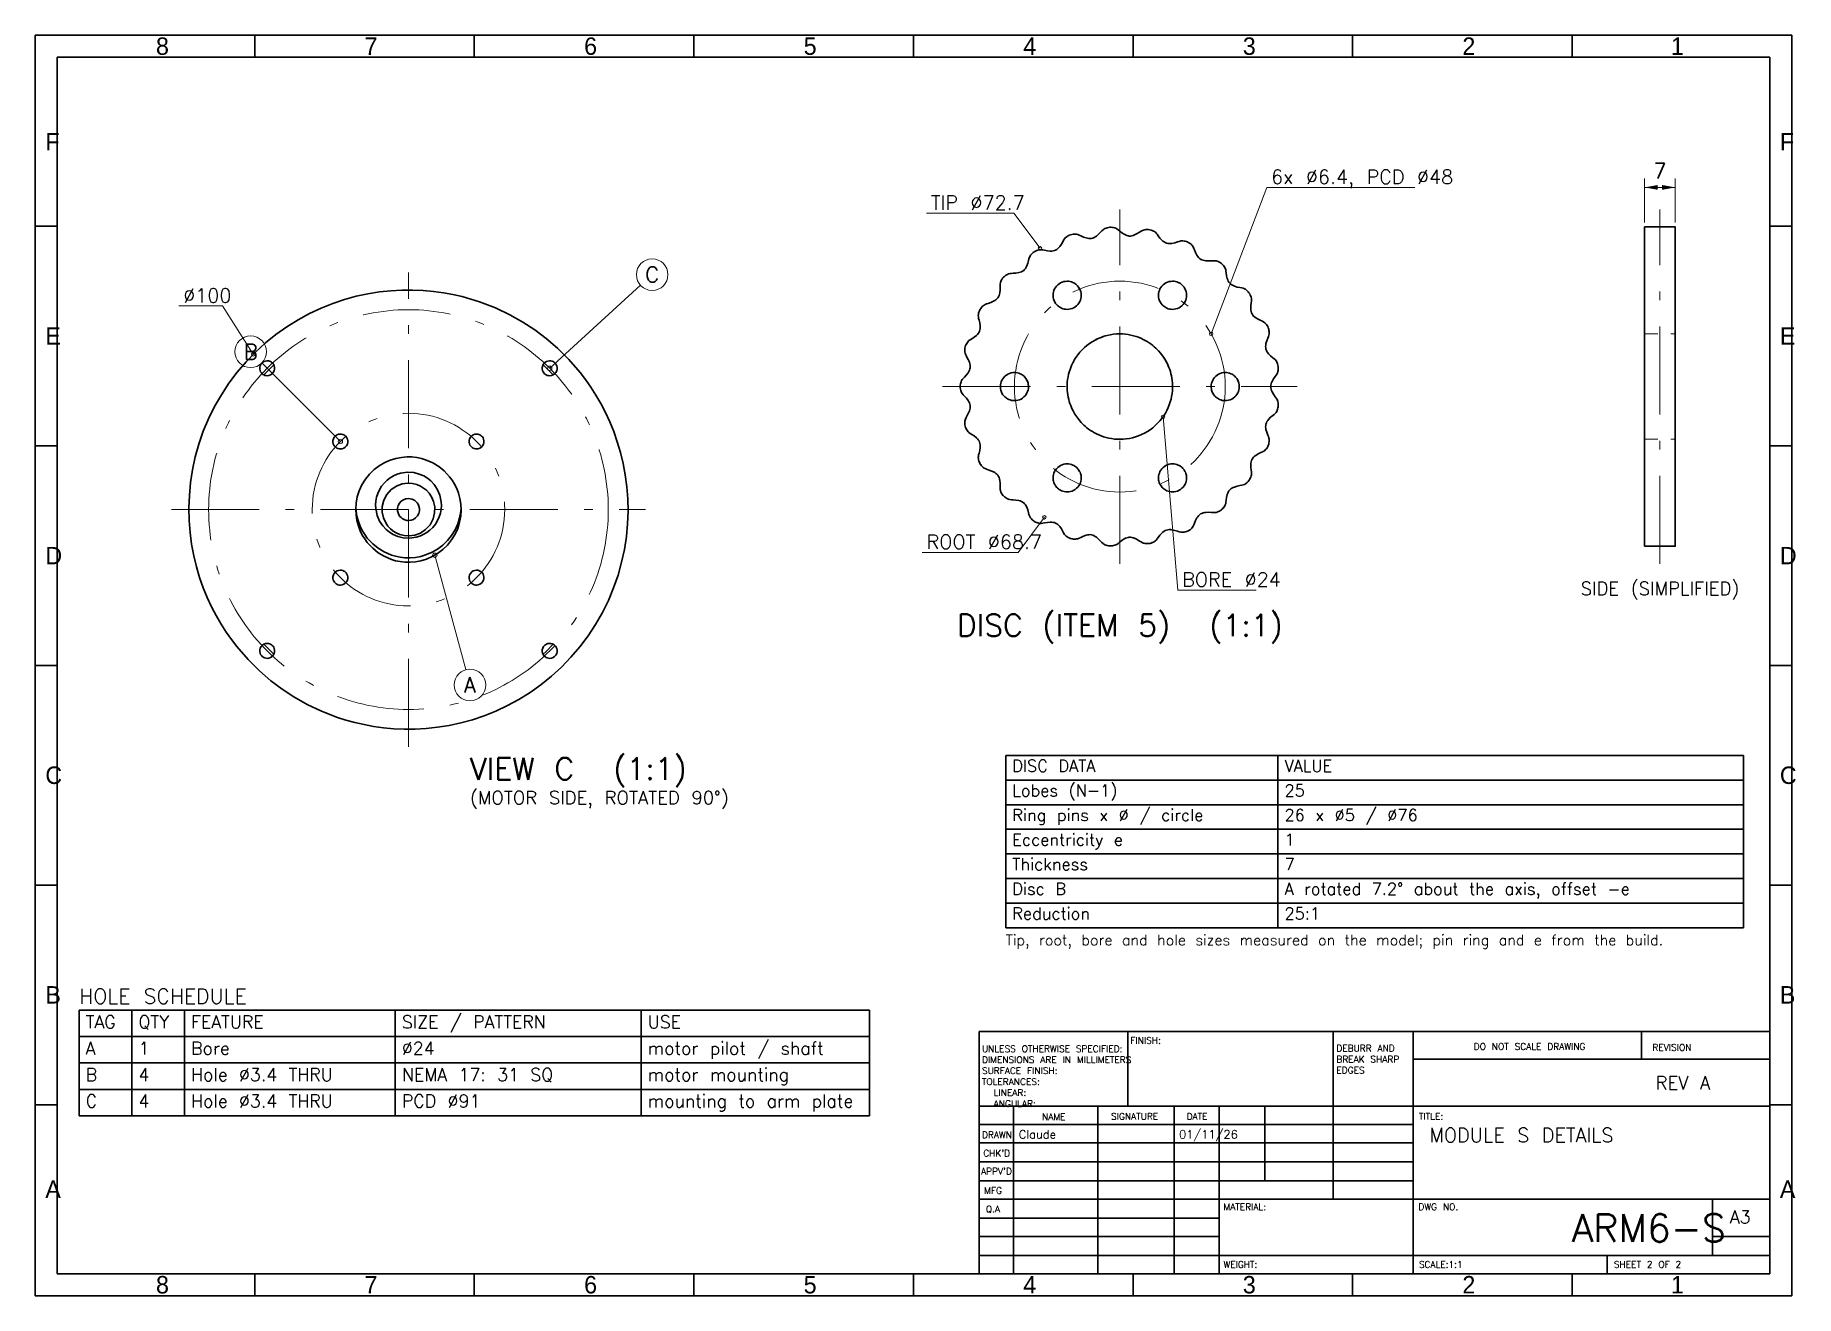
# Model space of a CAD drawing. Header units: millimetres. Extents: x 15 to 416, y 5 to 292.
import ezdxf
from ezdxf.enums import TextEntityAlignment as Align

# ---------------------------------------------------------------- set-up
doc = ezdxf.new("R2010")
doc.units = ezdxf.units.MM
doc.linetypes.add('CENTER', pattern=[34, 20, -6, 2, -6])
doc.linetypes.add('HIDDEN', pattern=[6, 3, -3])
for name, color, linetype, lineweight in [('CENTER', 7, 'CENTER', 18), ('DIM', 7, 'Continuous', 18), ('FORMAT', 7, 'Continuous', 30), ('HIDDEN', 7, 'HIDDEN', 18), ('NOTES', 7, 'Continuous', 18), ('VISIBLE', 7, 'Continuous', 30)]:
    doc.layers.add(name, color=color, linetype=linetype, lineweight=lineweight)
doc.styles.add('SLDTEXTSTYLE0', font='txt.shx')

msp = doc.modelspace()

# ---------------------------------------------------------------- texts
at = {"layer": 'FORMAT', "style": 'SLDTEXTSTYLE0'}
for s, height, p in [('REV A', 3, (384, 52)), ('Claude', 1.9, (239, 40.8)), ('01/11/26', 1.9, (275.5, 40.8)), ('MODULE S DETAILS', 3.2, (332.5, 40))]:
    msp.add_text(s, height=height, dxfattribs=at).set_placement(p)
at = {"layer": 'FORMAT', "char_height": 3.97, "attachment_point": 1}
for s, insert in [('8', (42.5, 291.5)), ('7', (90, 291.5)), ('6', (140, 291.5)), ('5', (190, 291.5)), ('4', (240, 291.5)), ('3', (290, 291.5)), ('2', (340, 291.5)), ('1', (387.5, 291.5)), ('F', (17.3, 269.75)), ('F', (412.3, 269.75)), ('E', (17.3, 225.5)), ('E', (412.3, 225.5)), ('D', (17.3, 175.5)), ('D', (412.3, 175.5)), ('C', (17.3, 125.5)), ('C', (412.3, 125.5)), ('B', (17.3, 75.5)), ('B', (412.3, 75.5)), ('A', (17.3, 31.25)), ('A', (412.3, 31.25)), ('8', (42.5, 9.5)), ('7', (90, 9.5)), ('6', (140, 9.5)), ('5', (190, 9.5)), ('4', (240, 9.5)), ('3', (290, 9.5)), ('2', (340, 9.5)), ('1', (387.5, 9.5))]:
    msp.add_mtext(s, dxfattribs=dict(at, insert=insert))
at = {"layer": 'FORMAT', "attachment_point": 1, "style": 'SLDTEXTSTYLE0'}
for s, insert, char_height in [('UNLESS OTHERWISE SPECIFIED:\\PDIMENSIONS ARE IN MILLIMETERS\\PSURFACE FINISH:\\PTOLERANCES:\\P  LINEAR:\\P  ANGULAR:', (230.6, 62), 1.5), ('FINISH:', (264.4, 63.9), 1.5), ('DEBURR AND\\PBREAK SHARP\\PEDGES', (311.3, 62.1), 1.5), ('DO NOT SCALE DRAWING', (342.6, 62.5), 1.5), ('REVISION', (383.3, 62.3), 1.5), ('NAME', (244.3, 46.5), 1.5), ('SIGNATURE', (260, 46.6), 1.5), ('DATE', (277.2, 46.6), 1.5), ('TITLE:', (330.1, 46.6), 1.5), ('DRAWN', (230.6, 42.4), 1.5), ("CHK'D", (230.9, 38.2), 1.5), ("APPV'D", (230.4, 34.1), 1.5), ('MFG', (231.1, 29.7), 1.5), ('Q.A', (231.5, 25.5), 1.5), ('MATERIAL:', (285.6, 26), 1.5), ('DWG NO.', (330, 26), 1.5), ('A3', (400.9, 24.4), 2.91), ('ARM6-S', (364.9, 23.6), 6.35), ('WEIGHT:', (285.6, 12.9), 1.5), ('SCALE:1:1', (330.1, 12.9), 1.5), ('SHEET 2 OF 2', (374.5, 12.9), 1.5)]:
    msp.add_mtext(s, dxfattribs=dict(at, insert=insert, char_height=char_height))
at = {"layer": 'NOTES', "style": 'SLDTEXTSTYLE0'}
for s, height, p in [('6x Ø6.4, PCD Ø48', 3.2, (296.442, 258.15)), ('TIP Ø72.7', 3.2, (218.969, 252.28)), ('Ø100', 3.2, (48.709, 231.155)), ('ROOT Ø68.7', 3.2, (217.985, 175.052)), ('BORE Ø24', 3.2, (276.2, 166.45)), ('DISC DATA', 2.7, (237.5, 124.3)), ('VALUE', 2.7, (299.5, 124.3)), ('Lobes (N-1)', 2.7, (237.5, 118.7)), ('25', 2.7, (299.5, 118.7)), ('Ring pins x Ø / circle', 2.7, (237.5, 113.1)), ('26 x Ø5 / Ø76', 2.7, (299.5, 113.1)), ('Eccentricity e', 2.7, (237.5, 107.5)), ('1', 2.7, (299.5, 107.5)), ('Thickness', 2.7, (237.5, 101.9)), ('7', 2.7, (299.5, 101.9)), ('Disc B', 2.7, (237.5, 96.3)), ('A rotated 7.2° about the axis, offset -e', 2.7, (299.5, 96.3)), ('Reduction', 2.7, (237.5, 90.7)), ('25:1', 2.7, (299.5, 90.7)), ('Tip, root, bore and hole sizes measured on the model; pin ring and e from the build.', 2.4, (236, 84.8)), ('HOLE SCHEDULE', 3.4, (25, 71.5)), ('TAG', 2.9, (26.5, 65.9)), ('QTY', 2.9, (38.5, 65.9)), ('FEATURE', 2.9, (50.5, 65.9)), ('SIZE / PATTERN', 2.9, (98.5, 65.9)), ('USE', 2.9, (154.5, 65.9)), ('A', 2.9, (26.5, 59.9)), ('1', 2.9, (38.5, 59.9)), ('Bore', 2.9, (50.5, 59.9)), ('Ø24', 2.9, (98.5, 59.9)), ('motor pilot / shaft', 2.9, (154.5, 59.9)), ('B', 2.9, (26.5, 53.9)), ('4', 2.9, (38.5, 53.9)), ('Hole Ø3.4 THRU', 2.9, (50.5, 53.9)), ('NEMA 17: 31 SQ', 2.9, (98.5, 53.9)), ('motor mounting', 2.9, (154.5, 53.9)), ('C', 2.9, (26.5, 47.9)), ('4', 2.9, (38.5, 47.9)), ('Hole Ø3.4 THRU', 2.9, (50.5, 47.9)), ('PCD Ø91', 2.9, (98.5, 47.9)), ('mounting to arm plate', 2.9, (154.5, 47.9))]:
    msp.add_text(s, height=height, dxfattribs=at).set_placement(p)
for s, height, p in [('7', 3.5, (385, 258.35)), ('SIDE (SIMPLIFIED)', 3, (385, 163.65)), ('DISC (ITEM 5)  (1:1)', 5, (262, 153.65))]:
    msp.add_text(s, height=height, dxfattribs=at).set_placement(p, align=Align.BOTTOM_CENTER)
for s, p in [('C', (155.5, 237.5)), ('B', (64.08, 219.92)), ('A', (114, 144.08))]:
    msp.add_text(s, height=3.5, dxfattribs=at).set_placement(p, align=Align.MIDDLE_CENTER)
for s, height, p in [('VIEW C  (1:1)', 5, (114, 121)), ('(MOTOR SIDE, ROTATED 90°)', 3, (114, 116))]:
    msp.add_text(s, height=height, dxfattribs=at).set_placement(p, align=Align.BOTTOM_LEFT)

# ---------------------------------------------------------------- linework, layer by layer
at = {"layer": 'CENTER'}
for p, q in [((262, 171.65), (262, 252.35)), ((385, 171.65), (385, 252.35)), ((100, 130), (100, 238)), ((221.65, 212), (302.35, 212)), ((46, 184), (154, 184))]:
    msp.add_line(p, q, dxfattribs=at)
for centre, radius in [((262, 212), 24), ((100, 184), 45.5), ((100, 184), 21.92)]:
    msp.add_circle(centre, radius, dxfattribs=at)
at = {"layer": 'DIM'}
for p, q in [((282.785, 224), (295.442, 257.35)), ((295.442, 257.35), (329.186, 257.35)), ((381.5, 249.35), (381.5, 259.35)), ((381.5, 257.35), (388.5, 257.35)), ((388.5, 249.35), (388.5, 259.35)), ((237.825, 251.48), (217.969, 251.48)), ((243.825, 243.48), (237.825, 251.48)), ((152.843, 235.071), (132.173, 216.173)), ((57.645, 230.355), (47.709, 230.355)), ((64.645, 219.355), (57.645, 230.355)), ((66.626, 217.374), (84.5, 199.5)), ((271.83, 205.117), (275.2, 165.65)), ((244.825, 182.252), (238.825, 174.252)), ((113.059, 147.555), (106, 173.608)), ((238.825, 174.252), (216.985, 174.252)), ((275.2, 165.65), (293.072, 165.65))]:
    msp.add_line(p, q, dxfattribs=at)
for centre, radius in [((155.5, 237.5), 3.6), ((243.825, 243.48), 0.4), ((64.08, 219.92), 3.6), ((282.785, 224), 0.4), ((64.645, 219.355), 0.4), ((132.173, 216.173), 0.5), ((271.83, 205.117), 0.4), ((84.5, 199.5), 0.5), ((244.825, 182.252), 0.4), ((106, 173.608), 0.5), ((114, 144.08), 3.6)]:
    msp.add_circle(centre, radius, dxfattribs=at)
for points in [[(381.5, 257.35), (384.5, 256.8), (384.5, 257.9)], [(388.5, 257.35), (385.5, 257.9), (385.5, 256.8)]]:
    msp.add_solid(points, dxfattribs=at)
at = {"layer": 'FORMAT'}
for p, q in [((65, 287), (65, 292)), ((115, 287), (115, 292)), ((165, 287), (165, 292)), ((215, 287), (215, 292)), ((265, 287), (265, 292)), ((315, 287), (315, 292)), ((365, 287), (365, 292)), ((20, 248.5), (15, 248.5)), ((410, 248.5), (415, 248.5)), ((20, 198.5), (15, 198.5)), ((410, 198.5), (415, 198.5)), ((20, 148.5), (15, 148.5)), ((410, 148.5), (415, 148.5)), ((236, 128), (404, 128)), ((236, 128), (236, 88.8)), ((298, 128), (298, 88.8)), ((404, 128), (404, 88.8)), ((236, 122.4), (404, 122.4)), ((236, 116.8), (404, 116.8)), ((236, 111.2), (404, 111.2)), ((236, 105.6), (404, 105.6)), ((20, 98.5), (15, 98.5)), ((236, 100), (404, 100)), ((410, 98.5), (415, 98.5)), ((236, 94.4), (404, 94.4)), ((236, 88.8), (404, 88.8)), ((25, 70), (205, 70)), ((25, 70), (25, 46)), ((37, 70), (37, 46)), ((49, 70), (49, 46)), ((97, 70), (97, 46)), ((153, 70), (153, 46)), ((205, 70), (205, 46)), ((230, 65.2), (410, 65.2)), ((230, 65.2), (230, 10)), ((263.8, 48.2), (263.8, 65.2)), ((310.6, 65.2), (310.6, 27)), ((328.8, 65.2), (328.8, 10)), ((380.8, 58.9), (380.8, 65.2)), ((25, 64), (205, 64)), ((25, 58), (205, 58)), ((328.8, 58.9), (410, 58.9)), ((20, 48.5), (15, 48.5)), ((25, 52), (205, 52)), ((230, 48.2), (410, 48.2)), ((237.8, 48.2), (237.8, 10)), ((257, 48.2), (257, 10)), ((274.4, 48.2), (274.4, 10)), ((284.6, 10), (284.6, 48.2)), ((295, 31.2), (295, 48.2)), ((410, 48.5), (415, 48.5)), ((25, 46), (205, 46)), ((230, 44), (328.8, 44)), ((230, 39.8), (328.8, 39.8)), ((230, 35.5), (328.8, 35.5)), ((230, 31.2), (328.8, 31.2)), ((230, 27), (410, 27)), ((397, 14.2), (397, 27)), ((230, 22.7), (284.6, 22.7)), ((230, 18.5), (284.6, 18.5)), ((397, 18.5), (410, 18.5)), ((230, 14.2), (410, 14.2)), ((373, 10), (373, 14.2)), ((65, 10), (65, 5)), ((115, 10), (115, 5)), ((165, 10), (165, 5)), ((215, 10), (215, 5)), ((265, 10), (265, 5)), ((315, 10), (315, 5)), ((365, 10), (365, 5))]:
    msp.add_line(p, q, dxfattribs=at)
for points in [[(15, 5), (415, 5), (415, 292), (15, 292)], [(20, 10), (410, 10), (410, 287), (20, 287)]]:
    msp.add_lwpolyline(points, close=True, dxfattribs=at)
at = {"layer": 'HIDDEN'}
for p, q in [((381.5, 224), (388.5, 224)), ((381.5, 200), (388.5, 200))]:
    msp.add_line(p, q, dxfattribs=at)
at = {"layer": 'VISIBLE'}
for p, q in [((248.691, 244.419), (249.015, 244.99)), ((249.015, 244.99), (249.198, 245.331)), ((249.198, 245.331), (249.403, 245.65)), ((249.198, 245.331), (249.403, 245.65)), ((249.403, 245.65), (249.574, 245.848)), ((249.574, 245.848), (249.768, 246.027)), ((249.768, 246.027), (249.982, 246.186)), ((249.982, 246.186), (250.209, 246.326)), ((250.209, 246.326), (250.483, 246.462)), ((250.209, 246.326), (250.483, 246.462)), ((250.483, 246.462), (250.768, 246.57)), ((250.483, 246.462), (250.768, 246.57)), ((250.768, 246.57), (251.062, 246.65)), ((251.062, 246.65), (251.363, 246.701)), ((251.363, 246.701), (251.629, 246.722)), ((251.629, 246.722), (251.895, 246.718)), ((251.895, 246.718), (252.157, 246.688)), ((251.895, 246.718), (252.157, 246.688)), ((252.157, 246.688), (252.412, 246.628)), ((252.157, 246.688), (252.412, 246.628)), ((252.412, 246.628), (252.766, 246.491)), ((252.766, 246.491), (253.114, 246.322)), ((253.114, 246.322), (253.712, 246.05)), ((253.712, 246.05), (254.332, 245.833)), ((254.332, 245.833), (254.645, 245.759)), ((254.645, 245.759), (254.956, 245.716)), ((254.956, 245.716), (255.263, 245.708)), ((255.263, 245.708), (255.563, 245.742)), ((255.563, 245.742), (255.855, 245.821)), ((255.855, 245.821), (256.137, 245.941)), ((255.855, 245.821), (256.137, 245.941)), ((256.137, 245.941), (256.411, 246.096)), ((256.137, 245.941), (256.411, 246.096)), ((256.411, 246.096), (256.674, 246.28)), ((256.411, 246.096), (256.674, 246.28)), ((256.674, 246.28), (257.171, 246.71)), ((256.674, 246.28), (257.171, 246.71)), ((257.171, 246.71), (257.627, 247.183)), ((257.627, 247.183), (257.889, 247.468)), ((257.889, 247.468), (258.167, 247.726)), ((257.889, 247.468), (258.167, 247.726)), ((258.167, 247.726), (258.382, 247.875)), ((258.382, 247.875), (258.615, 248)), ((258.615, 248), (258.861, 248.101)), ((258.861, 248.101), (259.116, 248.18)), ((258.861, 248.101), (259.116, 248.18)), ((259.116, 248.18), (259.415, 248.243)), ((259.116, 248.18), (259.415, 248.243)), ((259.415, 248.243), (259.718, 248.277)), ((259.415, 248.243), (259.718, 248.277)), ((259.718, 248.277), (260.022, 248.281)), ((260.022, 248.281), (260.327, 248.256)), ((260.327, 248.256), (260.59, 248.21)), ((260.59, 248.21), (260.846, 248.14)), ((260.59, 248.21), (260.846, 248.14)), ((260.846, 248.14), (261.093, 248.045)), ((260.846, 248.14), (261.093, 248.045)), ((261.093, 248.045), (261.325, 247.924)), ((261.093, 248.045), (261.325, 247.924)), ((261.325, 247.924), (261.633, 247.704)), ((261.633, 247.704), (261.929, 247.454)), ((261.929, 247.454), (262.441, 247.042)), ((262.441, 247.042), (262.988, 246.678)), ((262.988, 246.678), (263.272, 246.528)), ((263.272, 246.528), (263.562, 246.408)), ((263.562, 246.408), (263.858, 246.324)), ((263.858, 246.324), (264.157, 246.282)), ((264.157, 246.282), (264.459, 246.286)), ((264.459, 246.286), (264.763, 246.332)), ((264.459, 246.286), (264.763, 246.332)), ((264.763, 246.332), (265.066, 246.414)), ((264.763, 246.332), (265.066, 246.414)), ((265.066, 246.414), (265.367, 246.527)), ((265.066, 246.414), (265.367, 246.527)), ((265.367, 246.527), (265.955, 246.82)), ((265.367, 246.527), (265.955, 246.82)), ((265.955, 246.82), (266.514, 247.165)), ((266.514, 247.165), (266.838, 247.377)), ((266.838, 247.377), (267.172, 247.557)), ((267.172, 247.557), (267.417, 247.648)), ((267.417, 247.648), (267.674, 247.711)), ((267.674, 247.711), (267.938, 247.747)), ((267.938, 247.747), (268.204, 247.76)), ((268.204, 247.76), (268.51, 247.747)), ((268.204, 247.76), (268.51, 247.747)), ((268.51, 247.747), (268.811, 247.704)), ((268.51, 247.747), (268.811, 247.704)), ((268.811, 247.704), (269.107, 247.633)), ((268.811, 247.704), (269.107, 247.633)), ((269.107, 247.633), (269.396, 247.533)), ((269.396, 247.533), (269.639, 247.423)), ((269.639, 247.423), (269.87, 247.292)), ((269.87, 247.292), (270.086, 247.139)), ((269.87, 247.292), (270.086, 247.139)), ((270.086, 247.139), (270.28, 246.964)), ((270.086, 247.139), (270.28, 246.964)), ((270.28, 246.964), (270.524, 246.673)), ((270.524, 246.673), (270.748, 246.357)), ((270.748, 246.357), (271.141, 245.831)), ((271.141, 245.831), (271.58, 245.342)), ((271.58, 245.342), (271.819, 245.126)), ((271.819, 245.126), (272.07, 244.938)), ((272.07, 244.938), (272.335, 244.784)), ((272.335, 244.784), (272.615, 244.669)), ((272.615, 244.669), (272.909, 244.598)), ((272.909, 244.598), (273.214, 244.567)), ((272.909, 244.598), (273.214, 244.567)), ((273.214, 244.567), (273.528, 244.572)), ((273.214, 244.567), (273.528, 244.572)), ((273.528, 244.572), (273.848, 244.606)), ((273.528, 244.572), (273.848, 244.606)), ((273.848, 244.606), (274.491, 244.744)), ((273.848, 244.606), (274.491, 244.744)), ((274.491, 244.744), (275.118, 244.938)), ((275.118, 244.938), (275.485, 245.062)), ((275.485, 245.062), (275.853, 245.153)), ((275.485, 245.062), (275.853, 245.153)), ((275.853, 245.153), (276.113, 245.18)), ((276.113, 245.18), (276.377, 245.177)), ((276.377, 245.177), (276.641, 245.148)), ((276.641, 245.148), (276.902, 245.094)), ((276.641, 245.148), (276.902, 245.094)), ((276.902, 245.094), (277.195, 245.005)), ((276.902, 245.094), (277.195, 245.005)), ((277.195, 245.005), (277.476, 244.889)), ((277.195, 245.005), (277.476, 244.889)), ((277.476, 244.889), (277.745, 244.746)), ((277.745, 244.746), (278, 244.577)), ((278, 244.577), (278.208, 244.41)), ((241.048, 240.09), (241.219, 240.724)), ((241.219, 240.724), (241.311, 241.1)), ((241.311, 241.1), (241.43, 241.46)), ((241.311, 241.1), (241.43, 241.46)), ((241.43, 241.46), (241.546, 241.694)), ((241.546, 241.694), (241.69, 241.916)), ((241.69, 241.916), (241.857, 242.123)), ((241.69, 241.916), (241.857, 242.123)), ((241.857, 242.123), (242.043, 242.315)), ((241.857, 242.123), (242.043, 242.315)), ((242.043, 242.315), (242.275, 242.514)), ((242.043, 242.315), (242.275, 242.514)), ((242.275, 242.514), (242.523, 242.69)), ((242.275, 242.514), (242.523, 242.69)), ((242.523, 242.69), (242.788, 242.84)), ((242.788, 242.84), (243.067, 242.965)), ((243.067, 242.965), (243.319, 243.051)), ((243.319, 243.051), (243.578, 243.114)), ((243.319, 243.051), (243.578, 243.114)), ((243.578, 243.114), (243.84, 243.15)), ((243.578, 243.114), (243.84, 243.15)), ((243.84, 243.15), (244.102, 243.156)), ((243.84, 243.15), (244.102, 243.156)), ((244.102, 243.156), (244.478, 243.111)), ((244.478, 243.111), (244.858, 243.034)), ((244.858, 243.034), (245.504, 242.919)), ((245.504, 242.919), (246.159, 242.863)), ((246.159, 242.863), (246.48, 242.87)), ((246.48, 242.87), (246.792, 242.905)), ((246.792, 242.905), (247.092, 242.974)), ((247.092, 242.974), (247.374, 243.081)), ((247.374, 243.081), (247.637, 243.23)), ((247.637, 243.23), (247.881, 243.417)), ((247.637, 243.23), (247.881, 243.417)), ((247.881, 243.417), (248.107, 243.635)), ((247.881, 243.417), (248.107, 243.635)), ((248.107, 243.635), (248.316, 243.879)), ((248.107, 243.635), (248.316, 243.879)), ((248.316, 243.879), (248.691, 244.419)), ((248.316, 243.879), (248.691, 244.419)), ((278.208, 244.41), (278.4, 244.225)), ((278.4, 244.225), (278.57, 244.024)), ((278.4, 244.225), (278.57, 244.024)), ((278.57, 244.024), (278.715, 243.806)), ((278.57, 244.024), (278.715, 243.806)), ((278.715, 243.806), (278.879, 243.464)), ((278.715, 243.806), (278.879, 243.464)), ((278.879, 243.464), (279.017, 243.103)), ((279.017, 243.103), (279.267, 242.496)), ((279.267, 242.496), (279.571, 241.912)), ((279.571, 241.912), (279.748, 241.644)), ((279.748, 241.644), (279.945, 241.4)), ((279.945, 241.4), (280.164, 241.184)), ((280.164, 241.184), (280.406, 241.003)), ((280.406, 241.003), (280.673, 240.861)), ((280.673, 240.861), (280.961, 240.755)), ((280.673, 240.861), (280.961, 240.755)), ((280.961, 240.755), (281.266, 240.681)), ((280.961, 240.755), (281.266, 240.681)), ((281.266, 240.681), (281.584, 240.635)), ((281.266, 240.681), (281.584, 240.635)), ((281.584, 240.635), (282.241, 240.608)), ((281.584, 240.635), (282.241, 240.608)), ((282.241, 240.608), (282.897, 240.641)), ((282.897, 240.641), (283.283, 240.67)), ((283.283, 240.67), (283.662, 240.667)), ((283.283, 240.67), (283.662, 240.667)), ((283.662, 240.667), (283.921, 240.629)), ((283.921, 240.629), (284.176, 240.56)), ((284.176, 240.56), (284.425, 240.465)), ((235.131, 236.4), (235.306, 236.651)), ((235.131, 236.4), (235.306, 236.651)), ((235.306, 236.651), (235.503, 236.882)), ((235.306, 236.651), (235.503, 236.882)), ((235.503, 236.882), (235.722, 237.094)), ((235.722, 237.094), (235.961, 237.284)), ((235.961, 237.284), (236.184, 237.43)), ((236.184, 237.43), (236.419, 237.556)), ((236.419, 237.556), (236.664, 237.656)), ((236.419, 237.556), (236.664, 237.656)), ((236.664, 237.656), (236.916, 237.726)), ((236.664, 237.656), (236.916, 237.726)), ((236.916, 237.726), (237.292, 237.776)), ((237.292, 237.776), (237.678, 237.796)), ((237.678, 237.796), (238.333, 237.846)), ((238.333, 237.846), (238.981, 237.954)), ((238.981, 237.954), (239.291, 238.04)), ((239.291, 238.04), (239.584, 238.152)), ((239.584, 238.152), (239.857, 238.293)), ((239.857, 238.293), (240.104, 238.467)), ((240.104, 238.467), (240.322, 238.677)), ((240.322, 238.677), (240.512, 238.918)), ((240.322, 238.677), (240.512, 238.918)), ((240.512, 238.918), (240.677, 239.185)), ((240.512, 238.918), (240.677, 239.185)), ((240.677, 239.185), (240.819, 239.474)), ((240.677, 239.185), (240.819, 239.474)), ((240.819, 239.474), (241.048, 240.09)), ((240.819, 239.474), (241.048, 240.09)), ((284.425, 240.465), (284.664, 240.348)), ((284.425, 240.465), (284.664, 240.348)), ((284.664, 240.348), (284.925, 240.189)), ((284.664, 240.348), (284.925, 240.189)), ((284.925, 240.189), (285.169, 240.007)), ((284.925, 240.189), (285.169, 240.007)), ((285.169, 240.007), (285.394, 239.802)), ((285.394, 239.802), (285.599, 239.575)), ((285.599, 239.575), (285.759, 239.362)), ((285.759, 239.362), (285.899, 239.135)), ((285.759, 239.362), (285.899, 239.135)), ((285.899, 239.135), (286.014, 238.897)), ((285.899, 239.135), (286.014, 238.897)), ((286.014, 238.897), (286.1, 238.65)), ((286.014, 238.897), (286.1, 238.65)), ((286.1, 238.65), (286.174, 238.278)), ((286.174, 238.278), (286.218, 237.893)), ((286.218, 237.893), (286.309, 237.243)), ((286.309, 237.243), (286.458, 236.602)), ((286.458, 236.602), (286.563, 236.299)), ((85.439, 231.833), (88.107, 232.565)), ((85.439, 231.833), (88.107, 232.565)), ((85.439, 231.833), (88.107, 232.565)), ((85.439, 231.833), (88.107, 232.565)), ((88.107, 232.565), (90.757, 233.138)), ((88.107, 232.565), (90.757, 233.138)), ((88.107, 232.565), (90.757, 233.138)), ((88.107, 232.565), (90.757, 233.138)), ((90.757, 233.138), (93.376, 233.559)), ((90.757, 233.138), (93.376, 233.559)), ((90.757, 233.138), (93.376, 233.559)), ((93.376, 233.559), (95.953, 233.836)), ((93.376, 233.559), (95.953, 233.836)), ((93.376, 233.559), (95.953, 233.836)), ((95.953, 233.836), (98.48, 233.977)), ((95.953, 233.836), (98.48, 233.977)), ((98.48, 233.977), (100.949, 233.991)), ((103.352, 233.888), (100.949, 233.991)), ((105.684, 233.676), (103.352, 233.888)), ((107.941, 233.365), (105.684, 233.676)), ((110.12, 232.965), (107.941, 233.365)), ((112.219, 232.484), (110.12, 232.965)), ((234.369, 232.447), (234.492, 232.728)), ((234.369, 232.447), (234.492, 232.728)), ((234.492, 232.728), (234.585, 233.028)), ((234.492, 232.728), (234.585, 233.028)), ((234.585, 233.028), (234.652, 233.343)), ((234.585, 233.028), (234.652, 233.343)), ((234.652, 233.343), (234.719, 233.997)), ((234.652, 233.343), (234.719, 233.997)), ((234.719, 233.997), (234.728, 234.654)), ((234.724, 235.041), (234.75, 235.419)), ((234.724, 235.041), (234.75, 235.419)), ((234.724, 235.041), (234.728, 234.654)), ((234.75, 235.419), (234.804, 235.675)), ((234.804, 235.675), (234.889, 235.926)), ((234.889, 235.926), (234.999, 236.168)), ((234.999, 236.168), (235.131, 236.4)), ((246.801, 232.882), (246.828, 233.209)), ((246.801, 232.882), (246.828, 233.209)), ((246.801, 232.882), (246.807, 232.57)), ((246.807, 232.57), (246.841, 232.277)), ((246.828, 233.209), (246.892, 233.546)), ((246.828, 233.209), (246.892, 233.546)), ((246.892, 233.546), (246.996, 233.888)), ((246.892, 233.546), (246.996, 233.888)), ((246.996, 233.888), (247.144, 234.228)), ((246.996, 233.888), (247.144, 234.228)), ((247.144, 234.228), (247.336, 234.557)), ((247.336, 234.557), (247.571, 234.868)), ((247.336, 234.557), (247.569, 234.865)), ((247.571, 234.868), (247.847, 235.153)), ((247.571, 234.868), (247.847, 235.153)), ((247.847, 235.153), (248.159, 235.402)), ((248.159, 235.402), (248.499, 235.611)), ((248.159, 235.402), (248.499, 235.611)), ((248.499, 235.611), (248.86, 235.775)), ((248.86, 235.775), (249.232, 235.891)), ((248.86, 235.775), (249.232, 235.891)), ((249.232, 235.891), (249.607, 235.961)), ((249.232, 235.891), (249.607, 235.961)), ((249.607, 235.961), (249.977, 235.985)), ((249.607, 235.961), (249.977, 235.985)), ((249.977, 235.985), (250.334, 235.968)), ((249.977, 235.985), (250.334, 235.968)), ((250.334, 235.968), (250.672, 235.914)), ((250.334, 235.968), (250.672, 235.914)), ((250.672, 235.914), (250.989, 235.828)), ((250.672, 235.914), (250.989, 235.828)), ((250.989, 235.828), (251.28, 235.718)), ((250.989, 235.828), (251.28, 235.718)), ((251.28, 235.718), (251.546, 235.587)), ((251.28, 235.718), (251.546, 235.587)), ((251.546, 235.587), (251.784, 235.441)), ((251.546, 235.587), (251.784, 235.441)), ((251.784, 235.441), (251.997, 235.285)), ((251.784, 235.441), (251.997, 235.285)), ((251.997, 235.285), (252.185, 235.123)), ((251.997, 235.285), (252.185, 235.123)), ((252.185, 235.123), (252.35, 234.957)), ((252.185, 235.123), (252.35, 234.957)), ((252.35, 234.957), (252.617, 234.626)), ((252.35, 234.957), (252.617, 234.626)), ((252.617, 234.626), (252.619, 234.623)), ((252.617, 234.626), (252.838, 234.263)), ((252.838, 234.263), (252.939, 234.052)), ((252.838, 234.263), (252.939, 234.052)), ((252.939, 234.052), (253.028, 233.82)), ((252.939, 234.052), (253.028, 233.82)), ((253.028, 233.82), (253.103, 233.567)), ((253.028, 233.82), (253.103, 233.567)), ((253.103, 233.567), (253.159, 233.293)), ((253.103, 233.567), (253.159, 233.293)), ((253.159, 233.293), (253.193, 232.999)), ((253.172, 232.361), (253.199, 232.688)), ((253.193, 232.999), (253.199, 232.688)), ((270.801, 232.882), (270.828, 233.209)), ((270.801, 232.882), (270.828, 233.209)), ((270.801, 232.882), (270.807, 232.57)), ((270.807, 232.57), (270.841, 232.277)), ((270.828, 233.209), (270.892, 233.546)), ((270.828, 233.209), (270.892, 233.546)), ((270.892, 233.546), (270.996, 233.888)), ((270.892, 233.546), (270.996, 233.888)), ((270.996, 233.888), (271.144, 234.228)), ((270.996, 233.888), (271.144, 234.228)), ((271.144, 234.228), (271.336, 234.557)), ((271.336, 234.557), (271.571, 234.868)), ((271.336, 234.557), (271.569, 234.865)), ((271.571, 234.868), (271.847, 235.153)), ((271.571, 234.868), (271.847, 235.153)), ((271.847, 235.153), (272.159, 235.402)), ((272.159, 235.402), (272.499, 235.611)), ((272.159, 235.402), (272.499, 235.611)), ((272.499, 235.611), (272.86, 235.775)), ((272.86, 235.775), (273.232, 235.891)), ((272.86, 235.775), (273.232, 235.891)), ((273.232, 235.891), (273.607, 235.961)), ((273.232, 235.891), (273.607, 235.961)), ((273.607, 235.961), (273.977, 235.985)), ((273.607, 235.961), (273.977, 235.985)), ((273.977, 235.985), (274.334, 235.968)), ((273.977, 235.985), (274.334, 235.968)), ((274.334, 235.968), (274.672, 235.914)), ((274.334, 235.968), (274.672, 235.914)), ((274.672, 235.914), (274.989, 235.828)), ((274.672, 235.914), (274.989, 235.828)), ((274.989, 235.828), (275.28, 235.718)), ((274.989, 235.828), (275.28, 235.718)), ((275.28, 235.718), (275.546, 235.587)), ((275.28, 235.718), (275.546, 235.587)), ((275.546, 235.587), (275.784, 235.441)), ((275.546, 235.587), (275.784, 235.441)), ((275.784, 235.441), (275.997, 235.285)), ((275.784, 235.441), (275.997, 235.285)), ((275.997, 235.285), (276.185, 235.123)), ((275.997, 235.285), (276.185, 235.123)), ((276.185, 235.123), (276.35, 234.957)), ((276.185, 235.123), (276.35, 234.957)), ((276.35, 234.957), (276.617, 234.626)), ((276.35, 234.957), (276.617, 234.626)), ((276.617, 234.626), (276.619, 234.623)), ((276.617, 234.626), (276.838, 234.263)), ((276.838, 234.263), (276.939, 234.052)), ((276.838, 234.263), (276.939, 234.052)), ((276.939, 234.052), (277.028, 233.82)), ((276.939, 234.052), (277.028, 233.82)), ((277.028, 233.82), (277.103, 233.567)), ((277.028, 233.82), (277.103, 233.567)), ((277.103, 233.567), (277.159, 233.293)), ((277.103, 233.567), (277.159, 233.293)), ((277.159, 233.293), (277.193, 232.999)), ((277.159, 233.293), (277.193, 232.999)), ((277.172, 232.361), (277.199, 232.688)), ((277.193, 232.999), (277.199, 232.688)), ((286.563, 236.299), (286.693, 236.013)), ((286.693, 236.013), (286.851, 235.749)), ((286.851, 235.749), (287.04, 235.514)), ((287.04, 235.514), (287.263, 235.31)), ((287.263, 235.31), (287.516, 235.136)), ((287.263, 235.31), (287.516, 235.136)), ((287.516, 235.136), (287.793, 234.988)), ((287.516, 235.136), (287.793, 234.988)), ((287.793, 234.988), (288.09, 234.864)), ((287.793, 234.988), (288.09, 234.864)), ((288.09, 234.864), (288.719, 234.675)), ((288.09, 234.864), (288.719, 234.675)), ((288.719, 234.675), (289.363, 234.544)), ((289.363, 234.544), (289.744, 234.476)), ((289.744, 234.476), (290.111, 234.379)), ((289.744, 234.476), (290.111, 234.379)), ((290.111, 234.379), (290.352, 234.278)), ((290.352, 234.278), (290.582, 234.148)), ((290.582, 234.148), (290.799, 233.994)), ((290.799, 233.994), (291.002, 233.821)), ((291.002, 233.821), (291.216, 233.602)), ((291.002, 233.821), (291.216, 233.602)), ((291.216, 233.602), (291.406, 233.365)), ((291.406, 233.365), (291.573, 233.111)), ((291.573, 233.111), (291.715, 232.84)), ((291.715, 232.84), (291.817, 232.593)), ((291.817, 232.593), (291.896, 232.339)), ((291.817, 232.593), (291.896, 232.339)), ((74.854, 227.216), (77.457, 228.629)), ((74.854, 227.216), (77.457, 228.629)), ((74.854, 227.216), (77.457, 228.629)), ((74.854, 227.216), (77.457, 228.629)), ((77.457, 228.629), (80.099, 229.869)), ((77.457, 228.629), (80.099, 229.869)), ((77.457, 228.629), (80.099, 229.869)), ((77.457, 228.629), (80.099, 229.869)), ((80.099, 229.869), (82.765, 230.936)), ((80.099, 229.869), (82.765, 230.936)), ((80.099, 229.869), (82.765, 230.936)), ((80.099, 229.869), (82.765, 230.936)), ((82.765, 230.936), (85.439, 231.833)), ((82.765, 230.936), (85.439, 231.833)), ((82.765, 230.936), (85.439, 231.833)), ((82.765, 230.936), (85.439, 231.833)), ((114.235, 231.931), (112.219, 232.484)), ((116.169, 231.313), (114.235, 231.931)), ((119.79, 229.917), (116.169, 231.313)), ((123.087, 228.351), (119.79, 229.917)), ((229.79, 228.432), (229.837, 228.694)), ((229.79, 228.432), (229.837, 228.694)), ((229.837, 228.694), (229.907, 228.951)), ((229.907, 228.951), (230.014, 229.237)), ((230.014, 229.237), (230.148, 229.511)), ((230.014, 229.237), (230.148, 229.511)), ((230.148, 229.511), (230.307, 229.77)), ((230.307, 229.77), (230.492, 230.014)), ((230.492, 230.014), (230.671, 230.211)), ((230.671, 230.211), (230.868, 230.391)), ((230.671, 230.211), (230.868, 230.391)), ((230.868, 230.391), (231.08, 230.548)), ((230.868, 230.391), (231.08, 230.548)), ((231.08, 230.548), (231.306, 230.679)), ((231.08, 230.548), (231.306, 230.679)), ((231.306, 230.679), (231.657, 230.821)), ((231.657, 230.821), (232.027, 230.937)), ((232.027, 230.937), (232.649, 231.148)), ((232.649, 231.148), (233.25, 231.415)), ((233.25, 231.415), (233.528, 231.575)), ((233.528, 231.575), (233.785, 231.755)), ((233.785, 231.755), (234.014, 231.96)), ((234.014, 231.96), (234.21, 232.19)), ((234.21, 232.19), (234.369, 232.447)), ((246.841, 232.277), (246.897, 232.003)), ((246.897, 232.003), (246.972, 231.75)), ((246.972, 231.75), (247.061, 231.518)), ((247.061, 231.518), (247.162, 231.307)), ((247.162, 231.307), (247.383, 230.944)), ((247.383, 230.944), (247.65, 230.613)), ((247.65, 230.613), (247.815, 230.447)), ((247.815, 230.447), (248.003, 230.285)), ((248.003, 230.285), (248.216, 230.129)), ((248.216, 230.129), (248.454, 229.983)), ((248.454, 229.983), (248.72, 229.852)), ((248.72, 229.852), (249.011, 229.742)), ((249.011, 229.742), (249.328, 229.656)), ((249.328, 229.656), (249.666, 229.602)), ((249.666, 229.602), (250.023, 229.585)), ((250.023, 229.585), (250.393, 229.609)), ((250.393, 229.609), (250.768, 229.679)), ((250.393, 229.609), (250.768, 229.679)), ((250.768, 229.679), (251.14, 229.795)), ((250.768, 229.679), (251.14, 229.795)), ((251.14, 229.795), (251.501, 229.959)), ((251.14, 229.795), (251.501, 229.959)), ((251.501, 229.959), (251.841, 230.168)), ((251.501, 229.959), (251.841, 230.168)), ((251.841, 230.168), (252.153, 230.417)), ((251.841, 230.168), (252.153, 230.417)), ((252.153, 230.417), (252.429, 230.702)), ((252.153, 230.417), (252.429, 230.702)), ((252.429, 230.702), (252.664, 231.013)), ((252.664, 231.013), (252.856, 231.342)), ((252.856, 231.342), (253.004, 231.682)), ((253.004, 231.682), (253.108, 232.024)), ((253.108, 232.024), (253.172, 232.361)), ((270.841, 232.277), (270.897, 232.003)), ((270.897, 232.003), (270.972, 231.75)), ((270.972, 231.75), (271.061, 231.518)), ((271.061, 231.518), (271.162, 231.307)), ((271.162, 231.307), (271.383, 230.944)), ((271.383, 230.944), (271.65, 230.613)), ((271.65, 230.613), (271.815, 230.447)), ((271.815, 230.447), (272.003, 230.285)), ((272.003, 230.285), (272.216, 230.129)), ((272.216, 230.129), (272.454, 229.983)), ((272.454, 229.983), (272.72, 229.852)), ((272.72, 229.852), (273.011, 229.742)), ((273.011, 229.742), (273.328, 229.656)), ((273.328, 229.656), (273.666, 229.602)), ((273.666, 229.602), (274.023, 229.585)), ((274.023, 229.585), (274.393, 229.609)), ((274.393, 229.609), (274.768, 229.679)), ((274.393, 229.609), (274.768, 229.679)), ((274.768, 229.679), (275.14, 229.795)), ((274.768, 229.679), (275.14, 229.795)), ((275.14, 229.795), (275.501, 229.959)), ((275.14, 229.795), (275.501, 229.959)), ((275.501, 229.959), (275.841, 230.168)), ((275.501, 229.959), (275.841, 230.168)), ((275.841, 230.168), (276.153, 230.417)), ((275.841, 230.168), (276.153, 230.417)), ((276.153, 230.417), (276.429, 230.702)), ((276.153, 230.417), (276.429, 230.702)), ((276.429, 230.702), (276.664, 231.013)), ((276.664, 231.013), (276.856, 231.342)), ((276.856, 231.342), (277.004, 231.682)), ((277.004, 231.682), (277.108, 232.024)), ((277.108, 232.024), (277.172, 232.361)), ((291.808, 229.747), (291.822, 230.404)), ((291.808, 229.747), (291.834, 229.427)), ((291.822, 230.404), (291.896, 231.057)), ((291.822, 230.404), (291.896, 231.057)), ((291.834, 229.427), (291.888, 229.117)), ((291.888, 229.117), (291.976, 228.823)), ((291.896, 232.339), (291.948, 232.08)), ((291.896, 232.339), (291.948, 232.08)), ((291.896, 231.057), (291.949, 231.441)), ((291.948, 232.08), (291.97, 231.819)), ((291.948, 232.08), (291.97, 231.819)), ((291.949, 231.441), (291.97, 231.819)), ((291.976, 228.823), (292.101, 228.548)), ((292.101, 228.548), (292.266, 228.295)), ((69.832, 223.874), (72.307, 225.63)), ((69.832, 223.874), (72.307, 225.63)), ((69.832, 223.874), (72.307, 225.63)), ((69.832, 223.874), (72.307, 225.63)), ((72.307, 225.63), (74.854, 227.216)), ((72.307, 225.63), (74.854, 227.216)), ((72.307, 225.63), (74.854, 227.216)), ((72.307, 225.63), (74.854, 227.216)), ((126.075, 226.663), (123.087, 228.351)), ((128.77, 224.893), (126.075, 226.663)), ((131.346, 222.954), (128.77, 224.893)), ((229.771, 228.168), (229.79, 228.432)), ((229.771, 228.168), (229.782, 227.907)), ((229.782, 227.907), (229.85, 227.534)), ((229.782, 227.907), (229.85, 227.534)), ((229.85, 227.534), (229.951, 227.16)), ((229.93, 224.373), (230.062, 224.645)), ((229.951, 227.16), (230.106, 226.522)), ((229.951, 227.16), (230.106, 226.522)), ((230.062, 224.645), (230.152, 224.934)), ((230.106, 226.522), (230.203, 225.871)), ((230.106, 226.522), (230.203, 225.871)), ((230.152, 224.934), (230.202, 225.237)), ((230.152, 224.934), (230.202, 225.237)), ((230.202, 225.237), (230.217, 225.55)), ((230.202, 225.237), (230.217, 225.55)), ((230.203, 225.871), (230.217, 225.55)), ((292.266, 228.295), (292.468, 228.063)), ((292.266, 228.295), (292.468, 228.063)), ((292.468, 228.063), (292.7, 227.852)), ((292.468, 228.063), (292.7, 227.852)), ((292.7, 227.852), (292.957, 227.658)), ((292.7, 227.852), (292.957, 227.658)), ((292.957, 227.658), (293.519, 227.318)), ((292.957, 227.658), (293.519, 227.318)), ((293.519, 227.318), (294.11, 227.031)), ((294.11, 227.031), (294.462, 226.87)), ((294.462, 226.87), (294.793, 226.685)), ((294.462, 226.87), (294.793, 226.685)), ((294.793, 226.685), (295.001, 226.527)), ((295.001, 226.527), (295.192, 226.344)), ((295.001, 226.527), (295.192, 226.344)), ((295.192, 226.344), (295.365, 226.141)), ((295.365, 226.141), (295.518, 225.923)), ((295.518, 225.923), (295.67, 225.658)), ((295.518, 225.923), (295.67, 225.658)), ((295.67, 225.658), (295.796, 225.381)), ((295.67, 225.658), (295.796, 225.381)), ((295.796, 225.381), (295.894, 225.093)), ((295.894, 225.093), (295.964, 224.795)), ((295.964, 224.795), (296.002, 224.531)), ((296.002, 224.531), (296.015, 224.265)), ((296.002, 224.531), (296.015, 224.265)), ((65.167, 219.87), (67.447, 221.951)), ((65.167, 219.87), (67.447, 221.951)), ((65.167, 219.87), (67.447, 221.951)), ((65.167, 219.87), (67.447, 221.951)), ((67.447, 221.951), (69.832, 223.874)), ((67.447, 221.951), (69.832, 223.874)), ((67.447, 221.951), (69.832, 223.874)), ((67.447, 221.951), (69.832, 223.874)), ((133.944, 220.712), (131.346, 222.954)), ((136.532, 218.138), (133.944, 220.712)), ((226.7, 220.437), (226.732, 220.741)), ((226.7, 220.437), (226.732, 220.741)), ((226.732, 220.741), (226.793, 221.04)), ((226.732, 220.741), (226.793, 221.04)), ((226.793, 221.04), (226.883, 221.331)), ((226.883, 221.331), (227.001, 221.613)), ((227.001, 221.613), (227.126, 221.848)), ((227.126, 221.848), (227.272, 222.071)), ((227.126, 221.848), (227.272, 222.071)), ((227.272, 222.071), (227.438, 222.276)), ((227.272, 222.071), (227.438, 222.276)), ((227.438, 222.276), (227.625, 222.459)), ((227.438, 222.276), (227.625, 222.459)), ((227.625, 222.459), (227.93, 222.684)), ((227.93, 222.684), (228.26, 222.888)), ((228.26, 222.888), (228.81, 223.247)), ((228.81, 223.247), (229.325, 223.655)), ((229.325, 223.655), (229.555, 223.879)), ((229.555, 223.879), (229.759, 224.118)), ((229.759, 224.118), (229.93, 224.373)), ((253.391, 220.36), (253.927, 220.878)), ((253.391, 220.36), (253.927, 220.878)), ((253.927, 220.878), (254.496, 221.364)), ((253.927, 220.878), (254.496, 221.364)), ((254.496, 221.364), (255.095, 221.814)), ((255.072, 221.797), (255.095, 221.814)), ((255.095, 221.814), (255.721, 222.226)), ((255.095, 221.814), (255.721, 222.226)), ((255.721, 222.226), (256.371, 222.598)), ((255.824, 222.285), (256.371, 222.598)), ((256.371, 222.598), (257.04, 222.927)), ((256.549, 222.685), (257.04, 222.927)), ((257.04, 222.927), (257.723, 223.212)), ((257.262, 223.02), (257.723, 223.212)), ((257.723, 223.212), (258.418, 223.453)), ((257.975, 223.299), (258.418, 223.453)), ((258.418, 223.453), (259.12, 223.649)), ((258.69, 223.529), (259.12, 223.649)), ((259.12, 223.649), (259.823, 223.801)), ((259.12, 223.649), (259.823, 223.801)), ((259.823, 223.801), (260.526, 223.909)), ((259.823, 223.801), (260.526, 223.909)), ((259.823, 223.801), (260.526, 223.909)), ((260.526, 223.909), (261.223, 223.975)), ((260.526, 223.909), (261.223, 223.975)), ((260.526, 223.909), (261.223, 223.975)), ((261.223, 223.975), (261.912, 224)), ((261.223, 223.975), (261.912, 224)), ((261.912, 224), (262.589, 223.986)), ((261.912, 224), (262.589, 223.986)), ((262.589, 223.986), (263.251, 223.935)), ((262.589, 223.986), (263.251, 223.935)), ((263.251, 223.935), (263.896, 223.849)), ((263.251, 223.935), (263.896, 223.849)), ((263.896, 223.849), (264.522, 223.732)), ((263.896, 223.849), (264.522, 223.732)), ((264.522, 223.732), (265.126, 223.586)), ((264.522, 223.732), (265.126, 223.586)), ((265.126, 223.586), (265.709, 223.413)), ((265.126, 223.586), (265.709, 223.413)), ((265.709, 223.413), (266.267, 223.216)), ((265.709, 223.413), (266.267, 223.216)), ((266.267, 223.216), (266.802, 222.997)), ((266.267, 223.216), (266.802, 222.997)), ((266.802, 222.997), (267.311, 222.76)), ((266.802, 222.997), (267.311, 222.76)), ((267.311, 222.76), (267.796, 222.507)), ((267.311, 222.76), (267.796, 222.507)), ((267.796, 222.507), (268.256, 222.24)), ((267.796, 222.507), (268.256, 222.24)), ((268.256, 222.24), (268.691, 221.961)), ((268.256, 222.24), (268.691, 221.961)), ((268.691, 221.961), (269.102, 221.673)), ((268.691, 221.961), (269.102, 221.673)), ((269.102, 221.673), (269.488, 221.377)), ((269.102, 221.673), (269.488, 221.377)), ((269.488, 221.377), (269.852, 221.074)), ((269.488, 221.377), (269.852, 221.074)), ((269.852, 221.074), (270.193, 220.768)), ((269.852, 221.074), (270.193, 220.768)), ((270.193, 220.768), (270.512, 220.458)), ((270.193, 220.768), (270.512, 220.458)), ((295.206, 221.147), (295.23, 221.46)), ((295.206, 221.147), (295.23, 221.46)), ((295.206, 221.147), (295.218, 220.84)), ((295.218, 220.84), (295.271, 220.542)), ((295.23, 221.46), (295.284, 221.777)), ((295.23, 221.46), (295.284, 221.777)), ((295.23, 221.46), (295.26, 221.636)), ((295.271, 220.542), (295.368, 220.256)), ((295.284, 221.777), (295.462, 222.41)), ((295.284, 221.777), (295.462, 222.41)), ((295.462, 222.41), (295.696, 223.024)), ((295.462, 222.41), (295.696, 223.024)), ((295.696, 223.024), (295.843, 223.382)), ((295.696, 223.024), (295.843, 223.382)), ((295.843, 223.382), (295.958, 223.743)), ((295.843, 223.382), (295.958, 223.743)), ((295.958, 223.743), (296.001, 224.001)), ((296.001, 224.001), (296.015, 224.265)), ((296.001, 224.001), (296.007, 224.111)), ((60.983, 215.267), (63.007, 217.638)), ((60.983, 215.267), (63.007, 217.638)), ((60.983, 215.267), (63.007, 217.638)), ((60.983, 215.267), (63.007, 217.638)), ((63.007, 217.638), (65.167, 219.87)), ((63.007, 217.638), (65.167, 219.87)), ((63.007, 217.638), (65.167, 219.87)), ((63.007, 217.638), (65.167, 219.87)), ((66.143, 216.379), (66.242, 216.776)), ((66.242, 216.776), (66.44, 217.148)), ((66.44, 217.148), (66.723, 217.46)), ((66.723, 217.46), (67.064, 217.687)), ((67.064, 217.687), (67.426, 217.821)), ((67.426, 217.821), (67.778, 217.869)), ((68.1, 217.848), (67.778, 217.869)), ((68.1, 217.848), (67.778, 217.869)), ((68.1, 217.848), (67.778, 217.869)), ((68.38, 217.779), (68.1, 217.848)), ((68.38, 217.779), (68.1, 217.848)), ((68.38, 217.779), (68.1, 217.848)), ((68.615, 217.678), (68.38, 217.779)), ((68.615, 217.678), (68.38, 217.779)), ((68.615, 217.678), (68.38, 217.779)), ((68.615, 217.678), (68.38, 217.779)), ((68.808, 217.56), (68.615, 217.678)), ((68.808, 217.56), (68.615, 217.678)), ((68.808, 217.56), (68.615, 217.678)), ((68.808, 217.56), (68.615, 217.678)), ((68.65, 216.283), (69.349, 216.921)), ((68.65, 216.283), (69.349, 216.921)), ((68.808, 217.56), (68.718, 217.615)), ((68.984, 217.418), (68.808, 217.56)), ((68.984, 217.418), (68.808, 217.56)), ((68.984, 217.418), (68.808, 217.56)), ((68.984, 217.418), (68.808, 217.56)), ((69.158, 217.231), (68.984, 217.418)), ((69.158, 217.231), (68.984, 217.418)), ((69.158, 217.231), (68.984, 217.418)), ((69.158, 217.231), (68.984, 217.418)), ((69.319, 216.991), (69.158, 217.231)), ((69.319, 216.991), (69.158, 217.231)), ((69.319, 216.991), (69.158, 217.231)), ((69.319, 216.991), (69.158, 217.231)), ((69.447, 216.695), (69.319, 216.991)), ((69.447, 216.695), (69.319, 216.991)), ((69.447, 216.695), (69.319, 216.991)), ((69.447, 216.695), (69.319, 216.991)), ((69.521, 216.347), (69.447, 216.695)), ((69.521, 216.347), (69.447, 216.695)), ((69.521, 216.347), (69.447, 216.695)), ((69.521, 216.347), (69.447, 216.695)), ((130.483, 216.379), (130.582, 216.776)), ((130.582, 216.776), (130.78, 217.148)), ((132.879, 214.724), (130.663, 216.929)), ((130.78, 217.148), (131.063, 217.46)), ((131.063, 217.46), (131.404, 217.687)), ((131.404, 217.687), (131.766, 217.821)), ((131.766, 217.821), (132.118, 217.869)), ((132.44, 217.848), (132.118, 217.869)), ((132.44, 217.848), (132.118, 217.869)), ((132.44, 217.848), (132.118, 217.869)), ((132.72, 217.779), (132.44, 217.848)), ((132.72, 217.779), (132.44, 217.848)), ((132.72, 217.779), (132.44, 217.848)), ((132.955, 217.678), (132.72, 217.779)), ((132.955, 217.678), (132.72, 217.779)), ((132.955, 217.678), (132.72, 217.779)), ((132.955, 217.678), (132.72, 217.779)), ((133.148, 217.56), (132.955, 217.678)), ((133.148, 217.56), (132.955, 217.678)), ((133.148, 217.56), (132.955, 217.678)), ((133.148, 217.56), (132.955, 217.678)), ((133.324, 217.418), (133.148, 217.56)), ((133.324, 217.418), (133.148, 217.56)), ((133.324, 217.418), (133.148, 217.56)), ((133.324, 217.418), (133.148, 217.56)), ((133.498, 217.231), (133.324, 217.418)), ((133.498, 217.231), (133.324, 217.418)), ((133.498, 217.231), (133.324, 217.418)), ((133.498, 217.231), (133.324, 217.418)), ((133.659, 216.991), (133.498, 217.231)), ((133.659, 216.991), (133.498, 217.231)), ((133.659, 216.991), (133.498, 217.231)), ((133.659, 216.991), (133.498, 217.231)), ((133.787, 216.695), (133.659, 216.991)), ((133.787, 216.695), (133.659, 216.991)), ((133.787, 216.695), (133.659, 216.991)), ((133.787, 216.695), (133.659, 216.991)), ((133.861, 216.347), (133.787, 216.695)), ((133.861, 216.347), (133.787, 216.695)), ((133.861, 216.347), (133.787, 216.695)), ((133.861, 216.347), (133.787, 216.695)), ((139.07, 215.202), (136.532, 218.138)), ((226.696, 220.171), (226.7, 220.437)), ((226.696, 220.171), (226.697, 220.161)), ((226.696, 220.171), (226.716, 219.905)), ((226.716, 219.905), (226.724, 219.861)), ((226.716, 219.905), (226.763, 219.645)), ((226.763, 219.645), (226.791, 219.55)), ((226.763, 219.645), (226.838, 219.395)), ((226.838, 219.395), (226.997, 219.05)), ((226.838, 219.395), (226.997, 219.05)), ((226.997, 219.05), (227.188, 218.713)), ((227.188, 218.713), (227.497, 218.133)), ((227.188, 218.713), (227.497, 218.133)), ((227.497, 218.133), (227.753, 217.528)), ((227.497, 218.133), (227.753, 217.528)), ((227.753, 217.528), (227.846, 217.22)), ((227.753, 217.528), (227.846, 217.22)), ((227.846, 217.22), (227.909, 216.913)), ((227.846, 217.22), (227.909, 216.913)), ((227.909, 216.913), (227.936, 216.607)), ((227.921, 216.305), (227.936, 216.607)), ((250.735, 216.136), (250.991, 216.776)), ((250.735, 216.136), (250.991, 216.776)), ((250.991, 216.776), (251.289, 217.41)), ((250.991, 216.776), (251.289, 217.41)), ((250.991, 216.776), (250.992, 216.776)), ((251.289, 217.41), (251.628, 218.035)), ((251.289, 217.41), (251.628, 218.035)), ((251.289, 217.41), (251.492, 217.784)), ((251.628, 218.035), (252.009, 218.646)), ((251.628, 218.035), (252.009, 218.646)), ((251.628, 218.035), (251.864, 218.413)), ((252.009, 218.646), (252.43, 219.24)), ((252.009, 218.646), (252.43, 219.24)), ((252.009, 218.646), (252.282, 219.032)), ((252.43, 219.24), (252.892, 219.813)), ((252.43, 219.24), (252.751, 219.638)), ((252.892, 219.813), (253.391, 220.36)), ((252.892, 219.813), (253.28, 220.238)), ((270.512, 220.458), (270.811, 220.147)), ((270.512, 220.458), (270.811, 220.147)), ((270.811, 220.147), (271.349, 219.523)), ((270.811, 220.147), (271.349, 219.523)), ((271.349, 219.523), (271.814, 218.905)), ((271.426, 219.421), (271.814, 218.905)), ((271.814, 218.905), (272.221, 218.285)), ((271.814, 218.905), (272.239, 218.258)), ((272.239, 218.258), (272.608, 217.605)), ((272.239, 218.258), (272.644, 217.541)), ((272.644, 217.541), (272.836, 217.155)), ((272.644, 217.541), (272.836, 217.155)), ((272.836, 217.155), (273.02, 216.75)), ((272.836, 217.155), (273.02, 216.75)), ((273.02, 216.75), (273.194, 216.325)), ((273.02, 216.75), (273.194, 216.325)), ((295.368, 220.256), (295.506, 219.981)), ((295.368, 220.256), (295.506, 219.981)), ((295.506, 219.981), (295.678, 219.718)), ((295.506, 219.981), (295.678, 219.718)), ((295.678, 219.718), (295.878, 219.467)), ((295.678, 219.718), (295.878, 219.467)), ((295.878, 219.467), (296.339, 218.998)), ((295.878, 219.467), (296.339, 218.998)), ((296.339, 218.998), (296.839, 218.573)), ((296.839, 218.573), (297.14, 218.33)), ((297.14, 218.33), (297.415, 218.068)), ((297.14, 218.33), (297.415, 218.068)), ((297.415, 218.068), (297.577, 217.863)), ((297.577, 217.863), (297.716, 217.639)), ((297.716, 217.639), (297.833, 217.399)), ((297.833, 217.399), (297.927, 217.15)), ((297.927, 217.15), (298.009, 216.855)), ((297.927, 217.15), (298.009, 216.855)), ((298.009, 216.855), (298.062, 216.555)), ((298.009, 216.855), (298.062, 216.555)), ((298.062, 216.555), (298.085, 216.252)), ((57.39, 210.161), (59.107, 212.77)), ((57.39, 210.161), (59.107, 212.77)), ((57.39, 210.161), (59.107, 212.77)), ((57.39, 210.161), (59.107, 212.77)), ((59.107, 212.77), (60.983, 215.267)), ((59.107, 212.77), (60.983, 215.267)), ((59.107, 212.77), (60.983, 215.267)), ((59.107, 212.77), (60.983, 215.267)), ((66.139, 215.993), (66.143, 216.379)), ((66.213, 215.645), (66.139, 215.993)), ((66.341, 215.349), (66.213, 215.645)), ((66.502, 215.109), (66.341, 215.349)), ((66.676, 214.922), (66.502, 215.109)), ((66.852, 214.78), (66.676, 214.922)), ((67.045, 214.662), (66.852, 214.78)), ((67.28, 214.561), (67.045, 214.662)), ((67.071, 214.651), (68.65, 216.283)), ((67.071, 214.651), (68.65, 216.283)), ((67.56, 214.492), (67.28, 214.561)), ((67.882, 214.471), (67.56, 214.492)), ((67.882, 214.471), (68.234, 214.519)), ((67.882, 214.471), (68.234, 214.519)), ((67.882, 214.471), (68.234, 214.519)), ((68.234, 214.519), (68.596, 214.653)), ((68.234, 214.519), (68.596, 214.653)), ((68.234, 214.519), (68.596, 214.653)), ((68.234, 214.519), (68.596, 214.653)), ((68.596, 214.653), (68.937, 214.88)), ((68.596, 214.653), (68.937, 214.88)), ((68.596, 214.653), (68.937, 214.88)), ((68.596, 214.653), (68.937, 214.88)), ((68.937, 214.88), (69.22, 215.192)), ((68.937, 214.88), (69.22, 215.192)), ((68.937, 214.88), (69.22, 215.192)), ((68.937, 214.88), (69.22, 215.192)), ((69.22, 215.192), (69.418, 215.564)), ((69.22, 215.192), (69.418, 215.564)), ((69.22, 215.192), (69.418, 215.564)), ((69.22, 215.192), (69.418, 215.564)), ((69.418, 215.564), (69.517, 215.961)), ((69.418, 215.564), (69.517, 215.961)), ((69.418, 215.564), (69.517, 215.961)), ((69.418, 215.564), (69.517, 215.961)), ((69.517, 215.961), (69.521, 216.347)), ((69.517, 215.961), (69.521, 216.347)), ((69.517, 215.961), (69.521, 216.347)), ((69.517, 215.961), (69.521, 216.347)), ((130.479, 215.993), (130.483, 216.379)), ((130.553, 215.645), (130.479, 215.993)), ((130.681, 215.349), (130.553, 215.645)), ((130.842, 215.109), (130.681, 215.349)), ((131.016, 214.922), (130.842, 215.109)), ((131.192, 214.78), (131.016, 214.922)), ((131.385, 214.662), (131.192, 214.78)), ((131.62, 214.561), (131.385, 214.662)), ((131.9, 214.492), (131.62, 214.561)), ((132.222, 214.471), (131.9, 214.492)), ((132.222, 214.471), (132.574, 214.519)), ((132.222, 214.471), (132.574, 214.519)), ((132.222, 214.471), (132.574, 214.519)), ((132.222, 214.471), (132.574, 214.519)), ((132.574, 214.519), (132.936, 214.653)), ((132.574, 214.519), (132.936, 214.653)), ((132.574, 214.519), (132.936, 214.653)), ((132.574, 214.519), (132.936, 214.653)), ((132.939, 214.654), (132.879, 214.724)), ((132.936, 214.653), (133.277, 214.88)), ((132.936, 214.653), (133.277, 214.88)), ((132.936, 214.653), (133.277, 214.88)), ((132.936, 214.653), (133.277, 214.88)), ((133.277, 214.88), (133.56, 215.192)), ((133.277, 214.88), (133.56, 215.192)), ((133.277, 214.88), (133.56, 215.192)), ((133.277, 214.88), (133.56, 215.192)), ((133.56, 215.192), (133.758, 215.564)), ((133.56, 215.192), (133.758, 215.564)), ((133.56, 215.192), (133.758, 215.564)), ((133.56, 215.192), (133.758, 215.564)), ((133.758, 215.564), (133.857, 215.961)), ((133.758, 215.564), (133.857, 215.961)), ((133.758, 215.564), (133.857, 215.961)), ((133.758, 215.564), (133.857, 215.961)), ((133.857, 215.961), (133.861, 216.347)), ((133.857, 215.961), (133.861, 216.347)), ((133.857, 215.961), (133.861, 216.347)), ((133.857, 215.961), (133.861, 216.347)), ((140.304, 213.59), (139.07, 215.202)), ((141.506, 211.879), (140.304, 213.59)), ((225.666, 212.306), (225.71, 212.607)), ((225.666, 212.306), (225.71, 212.607)), ((225.71, 212.607), (225.773, 212.866)), ((225.773, 212.866), (225.858, 213.118)), ((225.773, 212.866), (225.858, 213.118)), ((225.858, 213.118), (225.969, 213.358)), ((225.858, 213.118), (225.969, 213.358)), ((225.969, 213.358), (226.104, 213.582)), ((225.969, 213.358), (226.104, 213.582)), ((226.104, 213.582), (226.344, 213.876)), ((226.104, 213.582), (226.344, 213.876)), ((226.344, 213.876), (226.612, 214.155)), ((226.612, 214.155), (227.055, 214.64)), ((227.055, 214.64), (227.453, 215.163)), ((227.453, 215.163), (227.621, 215.437)), ((227.621, 215.437), (227.758, 215.719)), ((227.758, 215.719), (227.86, 216.009)), ((227.86, 216.009), (227.921, 216.305)), ((234.828, 212.424), (234.892, 212.761)), ((234.828, 212.424), (234.892, 212.761)), ((234.892, 212.761), (234.996, 213.103)), ((234.892, 212.761), (234.996, 213.103)), ((234.996, 213.103), (235.144, 213.443)), ((234.996, 213.103), (235.144, 213.443)), ((235.144, 213.443), (235.336, 213.772)), ((235.336, 213.772), (235.571, 214.083)), ((235.336, 213.772), (235.569, 214.08)), ((235.571, 214.083), (235.847, 214.368)), ((235.571, 214.083), (235.847, 214.368)), ((235.847, 214.368), (236.159, 214.617)), ((236.159, 214.617), (236.499, 214.826)), ((236.159, 214.617), (236.499, 214.826)), ((236.499, 214.826), (236.86, 214.99)), ((236.86, 214.99), (237.232, 215.106)), ((236.86, 214.99), (237.232, 215.106)), ((237.232, 215.106), (237.607, 215.176)), ((237.232, 215.106), (237.607, 215.176)), ((237.607, 215.176), (237.977, 215.2)), ((237.607, 215.176), (237.977, 215.2)), ((237.977, 215.2), (238.334, 215.183)), ((237.977, 215.2), (238.334, 215.183)), ((238.334, 215.183), (238.672, 215.129)), ((238.334, 215.183), (238.672, 215.129)), ((238.672, 215.129), (238.989, 215.043)), ((238.672, 215.129), (238.989, 215.043)), ((238.989, 215.043), (239.28, 214.933)), ((238.989, 215.043), (239.28, 214.933)), ((239.28, 214.933), (239.546, 214.802)), ((239.28, 214.933), (239.546, 214.802)), ((239.546, 214.802), (239.784, 214.656)), ((239.546, 214.802), (239.784, 214.656)), ((239.784, 214.656), (239.997, 214.5)), ((239.784, 214.656), (239.997, 214.5)), ((239.997, 214.5), (240.185, 214.338)), ((239.997, 214.5), (240.185, 214.338)), ((240.185, 214.338), (240.35, 214.172)), ((240.185, 214.338), (240.35, 214.172)), ((240.35, 214.172), (240.617, 213.841)), ((240.35, 214.172), (240.617, 213.841)), ((240.617, 213.841), (240.619, 213.838)), ((240.617, 213.841), (240.838, 213.478)), ((240.838, 213.478), (240.939, 213.267)), ((240.838, 213.478), (240.939, 213.267)), ((240.939, 213.267), (241.028, 213.035)), ((240.939, 213.267), (241.028, 213.035)), ((241.028, 213.035), (241.103, 212.782)), ((241.028, 213.035), (241.103, 212.782)), ((241.103, 212.782), (241.159, 212.508)), ((241.103, 212.782), (241.159, 212.508)), ((241.159, 212.508), (241.193, 212.214)), ((241.159, 212.508), (241.193, 212.214)), ((250.006, 212.365), (250.039, 212.971)), ((250.006, 212.365), (250.039, 212.971)), ((250.039, 212.971), (250.106, 213.59)), ((250.106, 213.59), (250.207, 214.218)), ((250.106, 213.59), (250.207, 214.218)), ((250.207, 214.218), (250.344, 214.854)), ((250.207, 214.218), (250.344, 214.854)), ((250.344, 214.854), (250.52, 215.495)), ((250.344, 214.854), (250.52, 215.495)), ((250.52, 215.495), (250.735, 216.136)), ((250.52, 215.495), (250.735, 216.136)), ((273.194, 216.325), (273.355, 215.881)), ((273.194, 216.325), (273.355, 215.881)), ((273.355, 215.881), (273.503, 215.416)), ((273.355, 215.881), (273.503, 215.416)), ((273.503, 215.416), (273.636, 214.933)), ((273.503, 215.416), (273.636, 214.933)), ((273.636, 214.933), (273.752, 214.429)), ((273.636, 214.933), (273.752, 214.429)), ((273.752, 214.429), (273.848, 213.906)), ((273.752, 214.429), (273.848, 213.906)), ((273.848, 213.906), (273.922, 213.364)), ((273.922, 213.364), (273.973, 212.804)), ((273.922, 213.364), (273.973, 212.804)), ((273.973, 212.804), (273.998, 212.228)), ((282.828, 212.424), (282.892, 212.761)), ((282.828, 212.424), (282.892, 212.761)), ((282.892, 212.761), (282.996, 213.103)), ((282.892, 212.761), (282.996, 213.103)), ((282.996, 213.103), (283.144, 213.443)), ((282.996, 213.103), (283.144, 213.443)), ((283.144, 213.443), (283.336, 213.772)), ((283.336, 213.772), (283.571, 214.083)), ((283.336, 213.772), (283.569, 214.08)), ((283.571, 214.083), (283.847, 214.368)), ((283.571, 214.083), (283.847, 214.368)), ((283.847, 214.368), (284.159, 214.617)), ((284.159, 214.617), (284.499, 214.826)), ((284.159, 214.617), (284.499, 214.826)), ((284.499, 214.826), (284.86, 214.99)), ((284.86, 214.99), (285.232, 215.106)), ((284.86, 214.99), (285.232, 215.106)), ((285.232, 215.106), (285.607, 215.176)), ((285.232, 215.106), (285.607, 215.176)), ((285.607, 215.176), (285.977, 215.2)), ((285.607, 215.176), (285.977, 215.2)), ((285.977, 215.2), (286.334, 215.183)), ((285.977, 215.2), (286.334, 215.183)), ((286.334, 215.183), (286.672, 215.129)), ((286.334, 215.183), (286.672, 215.129)), ((286.672, 215.129), (286.989, 215.043)), ((286.672, 215.129), (286.989, 215.043)), ((286.989, 215.043), (287.28, 214.933)), ((286.989, 215.043), (287.28, 214.933)), ((287.28, 214.933), (287.546, 214.802)), ((287.28, 214.933), (287.546, 214.802)), ((287.546, 214.802), (287.784, 214.656)), ((287.546, 214.802), (287.784, 214.656)), ((287.784, 214.656), (287.997, 214.5)), ((287.784, 214.656), (287.997, 214.5)), ((287.997, 214.5), (288.185, 214.338)), ((287.997, 214.5), (288.185, 214.338)), ((288.185, 214.338), (288.35, 214.172)), ((288.185, 214.338), (288.35, 214.172)), ((288.35, 214.172), (288.617, 213.841)), ((288.35, 214.172), (288.617, 213.841)), ((288.617, 213.841), (288.619, 213.838)), ((288.617, 213.841), (288.838, 213.478)), ((288.838, 213.478), (288.939, 213.267)), ((288.838, 213.478), (288.939, 213.267)), ((288.939, 213.267), (289.028, 213.035)), ((288.939, 213.267), (289.028, 213.035)), ((289.028, 213.035), (289.103, 212.782)), ((289.028, 213.035), (289.103, 212.782)), ((289.103, 212.782), (289.159, 212.508)), ((289.103, 212.782), (289.159, 212.508)), ((289.159, 212.508), (289.193, 212.214)), ((289.159, 212.508), (289.193, 212.214)), ((296.373, 212.301), (296.438, 212.601)), ((296.438, 212.601), (296.539, 212.899)), ((296.438, 212.601), (296.462, 212.673)), ((296.539, 212.899), (296.671, 213.192)), ((296.539, 212.899), (296.612, 213.061)), ((296.671, 213.192), (297, 213.761)), ((296.671, 213.192), (297, 213.761)), ((297, 213.761), (297.379, 214.297)), ((297, 213.761), (297.379, 214.297)), ((297.379, 214.297), (297.61, 214.608)), ((297.379, 214.297), (297.61, 214.608)), ((297.61, 214.608), (297.811, 214.93)), ((297.811, 214.93), (297.917, 215.169)), ((297.811, 214.93), (297.917, 215.169)), ((297.811, 214.93), (297.811, 214.931)), ((297.917, 215.169), (297.996, 215.421)), ((297.917, 215.169), (297.951, 215.276)), ((297.996, 215.421), (298.049, 215.681)), ((297.996, 215.421), (298.034, 215.606)), ((298.049, 215.681), (298.079, 215.946)), ((298.049, 215.681), (298.055, 215.73)), ((298.079, 215.946), (298.085, 216.252)), ((55.843, 207.455), (57.39, 210.161)), ((55.843, 207.455), (57.39, 210.161)), ((55.843, 207.455), (57.39, 210.161)), ((55.843, 207.455), (57.39, 210.161)), ((142.668, 210.067), (141.506, 211.879)), ((143.781, 208.151), (142.668, 210.067)), ((225.651, 212), (225.666, 212.306)), ((225.651, 212), (225.666, 212.306)), ((225.651, 212), (225.666, 211.694)), ((225.666, 211.694), (225.673, 211.645)), ((225.666, 211.694), (225.71, 211.393)), ((225.71, 211.393), (225.71, 211.392)), ((225.71, 211.393), (225.773, 211.134)), ((225.773, 211.134), (225.776, 211.124)), ((225.773, 211.134), (225.858, 210.882)), ((225.858, 210.882), (225.877, 210.842)), ((225.858, 210.882), (225.969, 210.642)), ((225.969, 210.642), (226.019, 210.558)), ((225.969, 210.642), (226.104, 210.418)), ((226.104, 210.418), (226.344, 210.124)), ((226.104, 210.418), (226.344, 210.124)), ((226.104, 210.418), (226.344, 210.124)), ((226.344, 210.124), (226.612, 209.845)), ((226.611, 209.846), (226.612, 209.845)), ((226.612, 209.845), (227.055, 209.36)), ((226.612, 209.845), (227.055, 209.36)), ((227.055, 209.36), (227.453, 208.837)), ((227.055, 209.36), (227.453, 208.837)), ((227.453, 208.837), (227.621, 208.563)), ((227.453, 208.837), (227.621, 208.563)), ((227.453, 208.837), (227.621, 208.563)), ((227.621, 208.563), (227.758, 208.281)), ((227.621, 208.563), (227.758, 208.281)), ((227.621, 208.563), (227.758, 208.281)), ((234.801, 212.097), (234.828, 212.424)), ((234.801, 212.097), (234.807, 211.785)), ((234.807, 211.785), (234.841, 211.492)), ((234.841, 211.492), (234.897, 211.218)), ((234.897, 211.218), (234.972, 210.965)), ((234.972, 210.965), (235.061, 210.733)), ((235.061, 210.733), (235.162, 210.522)), ((235.162, 210.522), (235.383, 210.159)), ((235.383, 210.159), (235.65, 209.828)), ((235.65, 209.828), (235.815, 209.662)), ((235.815, 209.662), (236.003, 209.5)), ((236.003, 209.5), (236.216, 209.344)), ((236.216, 209.344), (236.454, 209.198)), ((236.454, 209.198), (236.72, 209.067)), ((236.72, 209.067), (237.011, 208.957)), ((237.011, 208.957), (237.328, 208.871)), ((237.328, 208.871), (237.666, 208.817)), ((237.666, 208.817), (238.023, 208.8)), ((238.023, 208.8), (238.393, 208.824)), ((238.393, 208.824), (238.768, 208.894)), ((238.393, 208.824), (238.768, 208.894)), ((238.768, 208.894), (239.14, 209.01)), ((238.768, 208.894), (239.14, 209.01)), ((239.14, 209.01), (239.501, 209.174)), ((239.14, 209.01), (239.501, 209.174)), ((239.501, 209.174), (239.841, 209.383)), ((239.501, 209.174), (239.841, 209.383)), ((239.841, 209.383), (240.153, 209.632)), ((239.841, 209.383), (240.153, 209.632)), ((240.153, 209.632), (240.429, 209.917)), ((240.153, 209.632), (240.429, 209.917)), ((240.429, 209.917), (240.664, 210.228)), ((240.664, 210.228), (240.856, 210.557)), ((240.856, 210.557), (241.004, 210.897)), ((241.004, 210.897), (241.108, 211.239)), ((241.108, 211.239), (241.172, 211.576)), ((241.172, 211.576), (241.199, 211.903)), ((241.193, 212.214), (241.199, 211.903)), ((250.002, 211.772), (250.006, 212.365)), ((250.002, 211.772), (250.027, 211.196)), ((250.027, 211.196), (250.078, 210.636)), ((250.078, 210.636), (250.152, 210.094)), ((250.152, 210.094), (250.248, 209.571)), ((250.248, 209.571), (250.364, 209.067)), ((250.364, 209.067), (250.497, 208.583)), ((250.497, 208.583), (250.645, 208.119)), ((273.265, 207.864), (273.48, 208.505)), ((273.48, 208.505), (273.656, 209.146)), ((273.656, 209.146), (273.793, 209.782)), ((273.793, 209.782), (273.894, 210.41)), ((273.894, 210.41), (273.961, 211.029)), ((273.961, 211.029), (273.994, 211.635)), ((273.994, 211.635), (273.998, 212.228)), ((282.801, 212.097), (282.828, 212.424)), ((282.801, 212.097), (282.807, 211.785)), ((282.807, 211.785), (282.841, 211.492)), ((282.841, 211.492), (282.897, 211.218)), ((282.897, 211.218), (282.972, 210.965)), ((282.972, 210.965), (283.061, 210.733)), ((283.061, 210.733), (283.162, 210.522)), ((283.162, 210.522), (283.383, 210.159)), ((283.383, 210.159), (283.65, 209.828)), ((283.65, 209.828), (283.815, 209.662)), ((283.815, 209.662), (284.003, 209.5)), ((284.003, 209.5), (284.216, 209.344)), ((284.216, 209.344), (284.454, 209.198)), ((284.454, 209.198), (284.72, 209.067)), ((284.72, 209.067), (285.011, 208.957)), ((285.011, 208.957), (285.328, 208.871)), ((285.328, 208.871), (285.666, 208.817)), ((285.666, 208.817), (286.023, 208.8)), ((286.023, 208.8), (286.393, 208.824)), ((286.393, 208.824), (286.768, 208.894)), ((286.393, 208.824), (286.768, 208.894)), ((286.768, 208.894), (287.14, 209.01)), ((286.768, 208.894), (287.14, 209.01)), ((287.14, 209.01), (287.501, 209.174)), ((287.14, 209.01), (287.501, 209.174)), ((287.501, 209.174), (287.841, 209.383)), ((287.501, 209.174), (287.841, 209.383)), ((287.841, 209.383), (288.153, 209.632)), ((287.841, 209.383), (288.153, 209.632)), ((288.153, 209.632), (288.429, 209.917)), ((288.153, 209.632), (288.429, 209.917)), ((288.429, 209.917), (288.664, 210.228)), ((288.664, 210.228), (288.856, 210.557)), ((288.856, 210.557), (289.004, 210.897)), ((289.004, 210.897), (289.108, 211.239)), ((289.108, 211.239), (289.172, 211.576)), ((289.172, 211.576), (289.199, 211.903)), ((289.193, 212.214), (289.199, 211.903)), ((296.35, 212), (296.373, 212.301)), ((296.35, 212), (296.373, 212.301)), ((296.35, 212), (296.373, 211.699)), ((296.373, 211.699), (296.438, 211.399)), ((296.373, 211.699), (296.438, 211.399)), ((296.438, 211.399), (296.539, 211.101)), ((296.438, 211.399), (296.539, 211.101)), ((296.539, 211.101), (296.671, 210.808)), ((296.539, 211.101), (296.671, 210.808)), ((296.671, 210.808), (297, 210.239)), ((296.671, 210.808), (297, 210.239)), ((297, 210.239), (297.379, 209.703)), ((297.379, 209.703), (297.61, 209.392)), ((297.61, 209.392), (297.811, 209.07)), ((297.61, 209.392), (297.811, 209.07)), ((297.811, 209.07), (297.917, 208.831)), ((297.811, 209.07), (297.917, 208.831)), ((297.917, 208.831), (297.996, 208.579)), ((297.996, 208.579), (298.049, 208.319)), ((53.283, 201.819), (54.472, 204.668)), ((53.283, 201.819), (54.472, 204.668)), ((53.283, 201.819), (54.472, 204.668)), ((53.283, 201.819), (54.472, 204.668)), ((54.472, 204.668), (55.843, 207.455)), ((54.472, 204.668), (55.843, 207.455)), ((54.472, 204.668), (55.843, 207.455)), ((54.472, 204.668), (55.843, 207.455)), ((144.835, 206.131), (143.781, 208.151)), ((145.823, 204.007), (144.835, 206.131)), ((226.763, 204.355), (226.838, 204.605)), ((226.763, 204.355), (226.838, 204.605)), ((226.838, 204.605), (226.997, 204.95)), ((226.997, 204.95), (227.188, 205.287)), ((227.188, 205.287), (227.497, 205.867)), ((227.497, 205.867), (227.753, 206.472)), ((227.753, 206.472), (227.846, 206.78)), ((227.758, 208.281), (227.86, 207.991)), ((227.758, 208.281), (227.86, 207.991)), ((227.846, 206.78), (227.909, 207.087)), ((227.86, 207.991), (227.921, 207.695)), ((227.86, 207.991), (227.921, 207.695)), ((227.909, 207.087), (227.936, 207.393)), ((227.921, 207.695), (227.936, 207.393)), ((250.645, 208.119), (250.806, 207.675)), ((250.806, 207.675), (250.98, 207.25)), ((250.98, 207.25), (251.164, 206.845)), ((251.164, 206.845), (251.356, 206.459)), ((251.356, 206.459), (251.761, 205.742)), ((251.761, 205.742), (252.186, 205.095)), ((252.186, 205.095), (252.651, 204.477)), ((252.651, 204.477), (253.189, 203.853)), ((271.108, 204.187), (271.57, 204.76)), ((271.108, 204.187), (271.57, 204.76)), ((271.57, 204.76), (271.991, 205.354)), ((271.57, 204.76), (271.991, 205.354)), ((271.991, 205.354), (272.372, 205.965)), ((271.991, 205.354), (272.372, 205.965)), ((272.372, 205.965), (272.711, 206.59)), ((272.711, 206.59), (273.009, 207.224)), ((273.009, 207.224), (273.265, 207.864)), ((295.678, 204.282), (295.878, 204.533)), ((295.678, 204.281), (295.878, 204.533)), ((295.878, 204.533), (296.339, 205.002)), ((295.878, 204.533), (296.339, 205.002)), ((296.339, 205.002), (296.839, 205.427)), ((296.339, 205.002), (296.839, 205.427)), ((296.839, 205.427), (297.14, 205.67)), ((296.839, 205.427), (297.14, 205.67)), ((297.14, 205.67), (297.415, 205.932)), ((297.415, 205.932), (297.577, 206.137)), ((297.415, 205.932), (297.416, 205.933)), ((297.577, 206.137), (297.716, 206.361)), ((297.577, 206.137), (297.636, 206.232)), ((297.716, 206.361), (297.833, 206.601)), ((297.716, 206.361), (297.797, 206.528)), ((297.833, 206.601), (297.927, 206.85)), ((297.833, 206.601), (297.852, 206.652)), ((297.927, 206.85), (298.009, 207.145)), ((298.009, 207.145), (298.062, 207.445)), ((298.009, 207.145), (298.051, 207.387)), ((298.049, 208.319), (298.079, 208.054)), ((298.062, 207.445), (298.085, 207.748)), ((298.079, 208.054), (298.085, 207.748)), ((298.079, 208.054), (298.085, 207.748)), ((52.279, 198.924), (53.283, 201.819)), ((52.279, 198.924), (53.283, 201.819)), ((52.279, 198.924), (53.283, 201.819)), ((52.279, 198.924), (53.283, 201.819)), ((82.912, 200.106), (83.11, 200.478)), ((83.11, 200.478), (83.393, 200.79)), ((83.393, 200.79), (83.734, 201.017)), ((83.734, 201.017), (84.096, 201.151)), ((84.096, 201.151), (84.448, 201.199)), ((84.77, 201.178), (84.448, 201.199)), ((85.05, 201.109), (84.77, 201.178)), ((85.05, 201.109), (84.77, 201.178)), ((85.285, 201.008), (85.05, 201.109)), ((85.285, 201.008), (85.05, 201.109)), ((85.478, 200.89), (85.285, 201.008)), ((85.478, 200.89), (85.285, 201.008)), ((85.654, 200.748), (85.478, 200.89)), ((85.654, 200.748), (85.478, 200.89)), ((85.828, 200.561), (85.654, 200.748)), ((85.828, 200.561), (85.654, 200.748)), ((85.989, 200.321), (85.828, 200.561)), ((85.989, 200.321), (85.828, 200.561)), ((113.912, 200.106), (114.11, 200.478)), ((114.11, 200.478), (114.393, 200.79)), ((114.393, 200.79), (114.734, 201.017)), ((114.734, 201.017), (115.096, 201.151)), ((115.096, 201.151), (115.448, 201.199)), ((115.77, 201.178), (115.448, 201.199)), ((115.77, 201.178), (115.448, 201.199)), ((116.05, 201.109), (115.77, 201.178)), ((116.05, 201.109), (115.77, 201.178)), ((116.285, 201.008), (116.05, 201.109)), ((116.285, 201.008), (116.05, 201.109)), ((116.478, 200.89), (116.285, 201.008)), ((116.478, 200.89), (116.285, 201.008)), ((116.654, 200.748), (116.478, 200.89)), ((116.654, 200.748), (116.478, 200.89)), ((116.828, 200.561), (116.654, 200.748)), ((116.828, 200.561), (116.654, 200.748)), ((116.989, 200.321), (116.828, 200.561)), ((116.989, 200.321), (116.828, 200.561)), ((146.732, 201.781), (145.823, 204.007)), ((147.552, 199.453), (146.732, 201.781)), ((226.696, 203.829), (226.716, 204.095)), ((226.696, 203.829), (226.716, 204.095)), ((226.696, 203.829), (226.7, 203.563)), ((226.7, 203.563), (226.732, 203.259)), ((226.716, 204.095), (226.763, 204.355)), ((226.716, 204.095), (226.763, 204.355)), ((226.732, 203.259), (226.781, 203.021)), ((226.732, 203.259), (226.793, 202.96)), ((226.793, 202.96), (226.879, 202.683)), ((226.793, 202.96), (226.883, 202.669)), ((226.883, 202.669), (226.977, 202.445)), ((226.883, 202.669), (227.001, 202.387)), ((227.001, 202.387), (227.002, 202.385)), ((227.001, 202.387), (227.126, 202.152)), ((227.126, 202.152), (227.132, 202.142)), ((227.126, 202.152), (227.272, 201.929)), ((227.272, 201.929), (227.438, 201.724)), ((227.272, 201.929), (227.299, 201.896)), ((227.272, 201.929), (227.438, 201.724)), ((227.438, 201.724), (227.625, 201.541)), ((227.438, 201.724), (227.507, 201.656)), ((227.438, 201.724), (227.625, 201.541)), ((227.625, 201.541), (227.93, 201.316)), ((227.625, 201.541), (227.93, 201.316)), ((227.93, 201.316), (228.26, 201.112)), ((228.259, 201.112), (228.26, 201.112)), ((228.26, 201.112), (228.81, 200.753)), ((228.26, 201.112), (228.81, 200.753)), ((228.81, 200.753), (229.325, 200.345)), ((228.81, 200.753), (229.325, 200.345)), ((253.189, 203.853), (253.488, 203.542)), ((253.488, 203.542), (253.807, 203.232)), ((253.807, 203.232), (254.148, 202.926)), ((254.148, 202.926), (254.512, 202.623)), ((254.512, 202.623), (254.898, 202.327)), ((254.898, 202.327), (255.309, 202.039)), ((255.309, 202.039), (255.744, 201.76)), ((255.744, 201.76), (256.204, 201.493)), ((256.204, 201.493), (256.689, 201.24)), ((256.689, 201.24), (257.198, 201.003)), ((257.198, 201.003), (257.733, 200.784)), ((257.733, 200.784), (258.291, 200.587)), ((258.291, 200.587), (258.874, 200.414)), ((264.88, 200.351), (265.582, 200.547)), ((265.582, 200.547), (266.277, 200.788)), ((266.277, 200.788), (266.96, 201.073)), ((266.96, 201.073), (267.629, 201.402)), ((267.629, 201.402), (268.279, 201.774)), ((268.279, 201.774), (268.905, 202.186)), ((268.905, 202.186), (269.504, 202.636)), ((269.504, 202.636), (270.073, 203.122)), ((270.073, 203.122), (270.609, 203.64)), ((270.609, 203.64), (271.108, 204.187)), ((295.206, 202.853), (295.218, 203.16)), ((295.206, 202.853), (295.23, 202.54)), ((295.206, 202.853), (295.23, 202.54)), ((295.218, 203.16), (295.271, 203.458)), ((295.218, 203.16), (295.271, 203.458)), ((295.23, 202.54), (295.284, 202.223)), ((295.23, 202.54), (295.284, 202.223)), ((295.271, 203.458), (295.368, 203.744)), ((295.271, 203.458), (295.368, 203.744)), ((295.284, 202.223), (295.462, 201.59)), ((295.284, 202.223), (295.462, 201.59)), ((295.368, 203.744), (295.506, 204.019)), ((295.462, 201.59), (295.696, 200.976)), ((295.506, 204.019), (295.678, 204.282)), ((295.506, 204.019), (295.678, 204.281)), ((295.506, 204.019), (295.547, 204.081)), ((295.678, 204.281), (295.789, 204.421)), ((295.696, 200.976), (295.843, 200.618)), ((295.843, 200.618), (295.958, 200.257)), ((51.462, 196.002), (52.279, 198.924)), ((51.462, 196.002), (52.279, 198.924)), ((51.462, 196.002), (52.279, 198.924)), ((51.462, 196.002), (52.279, 198.924)), ((82.809, 199.323), (82.813, 199.709)), ((82.883, 198.975), (82.809, 199.323)), ((82.813, 199.709), (82.912, 200.106)), ((83.011, 198.679), (82.883, 198.975)), ((83.172, 198.439), (83.011, 198.679)), ((83.346, 198.252), (83.172, 198.439)), ((83.522, 198.11), (83.346, 198.252)), ((83.715, 197.992), (83.522, 198.11)), ((83.95, 197.891), (83.715, 197.992)), ((84.23, 197.822), (83.95, 197.891)), ((84.552, 197.801), (84.23, 197.822)), ((84.552, 197.801), (84.904, 197.849)), ((84.904, 197.849), (85.266, 197.983)), ((84.904, 197.849), (85.266, 197.983)), ((85.266, 197.983), (85.607, 198.21)), ((85.266, 197.983), (85.607, 198.21)), ((85.607, 198.21), (85.89, 198.522)), ((85.607, 198.21), (85.89, 198.522)), ((85.89, 198.522), (86.088, 198.894)), ((85.89, 198.522), (86.088, 198.894)), ((86.117, 200.025), (85.989, 200.321)), ((86.117, 200.025), (85.989, 200.321)), ((86.088, 198.894), (86.187, 199.291)), ((86.088, 198.894), (86.187, 199.291)), ((86.191, 199.677), (86.117, 200.025)), ((86.191, 199.677), (86.117, 200.025)), ((86.187, 199.291), (86.191, 199.677)), ((86.187, 199.291), (86.191, 199.677)), ((113.809, 199.323), (113.813, 199.709)), ((113.883, 198.975), (113.809, 199.323)), ((113.813, 199.709), (113.912, 200.106)), ((114.011, 198.679), (113.883, 198.975)), ((114.172, 198.439), (114.011, 198.679)), ((114.346, 198.252), (114.172, 198.439)), ((114.522, 198.11), (114.346, 198.252)), ((114.715, 197.992), (114.522, 198.11)), ((114.95, 197.891), (114.715, 197.992)), ((115.23, 197.822), (114.95, 197.891)), ((115.552, 197.801), (115.23, 197.822)), ((115.552, 197.801), (115.904, 197.849)), ((115.552, 197.801), (115.904, 197.849)), ((115.904, 197.849), (116.266, 197.983)), ((115.904, 197.849), (116.266, 197.983)), ((116.266, 197.983), (116.607, 198.21)), ((116.266, 197.983), (116.607, 198.21)), ((116.607, 198.21), (116.89, 198.522)), ((116.607, 198.21), (116.89, 198.522)), ((116.89, 198.522), (117.088, 198.894)), ((116.89, 198.522), (117.088, 198.894)), ((117.117, 200.025), (116.989, 200.321)), ((117.117, 200.025), (116.989, 200.321)), ((117.088, 198.894), (117.187, 199.291)), ((117.088, 198.894), (117.187, 199.291)), ((117.191, 199.677), (117.117, 200.025)), ((117.191, 199.677), (117.117, 200.025)), ((117.187, 199.291), (117.191, 199.677)), ((117.187, 199.291), (117.191, 199.677)), ((148.273, 197.027), (147.552, 199.453)), ((148.884, 194.507), (148.273, 197.027)), ((229.325, 200.345), (229.555, 200.121)), ((229.325, 200.345), (229.555, 200.121)), ((229.325, 200.345), (229.555, 200.121)), ((229.555, 200.121), (229.759, 199.882)), ((229.555, 200.121), (229.759, 199.882)), ((229.555, 200.121), (229.759, 199.882)), ((229.759, 199.882), (229.93, 199.627)), ((229.759, 199.882), (229.93, 199.627)), ((229.782, 196.093), (229.85, 196.466)), ((229.85, 196.466), (229.951, 196.84)), ((229.93, 199.627), (230.062, 199.355)), ((229.93, 199.627), (230.062, 199.355)), ((229.951, 196.84), (230.106, 197.478)), ((230.062, 199.355), (230.152, 199.066)), ((230.062, 199.355), (230.152, 199.066)), ((230.106, 197.478), (230.203, 198.128)), ((230.152, 199.066), (230.202, 198.763)), ((230.202, 198.763), (230.217, 198.45)), ((230.203, 198.128), (230.217, 198.45)), ((258.874, 200.414), (259.478, 200.268)), ((259.478, 200.268), (260.104, 200.151)), ((260.104, 200.151), (260.749, 200.065)), ((260.749, 200.065), (261.411, 200.014)), ((261.411, 200.014), (262.088, 200)), ((262.088, 200), (262.777, 200.025)), ((262.777, 200.025), (263.474, 200.091)), ((262.777, 200.025), (263.474, 200.091)), ((263.474, 200.091), (264.177, 200.199)), ((263.474, 200.091), (264.177, 200.199)), ((264.177, 200.199), (264.88, 200.351)), ((264.177, 200.199), (264.88, 200.351)), ((292.957, 196.342), (293.519, 196.682)), ((292.957, 196.342), (293.519, 196.682)), ((293.519, 196.682), (294.11, 196.969)), ((293.519, 196.682), (294.11, 196.969)), ((294.11, 196.969), (294.462, 197.13)), ((294.11, 196.969), (294.462, 197.13)), ((294.462, 197.13), (294.793, 197.315)), ((294.793, 197.315), (295.001, 197.473)), ((294.793, 197.315), (295.001, 197.473)), ((294.793, 197.315), (294.794, 197.316)), ((295.001, 197.473), (295.192, 197.656)), ((295.001, 197.473), (295.192, 197.656)), ((295.001, 197.473), (295.083, 197.552)), ((295.192, 197.656), (295.365, 197.859)), ((295.192, 197.656), (295.317, 197.803)), ((295.365, 197.859), (295.518, 198.077)), ((295.365, 197.859), (295.391, 197.896)), ((295.518, 198.077), (295.67, 198.342)), ((295.67, 198.342), (295.796, 198.619)), ((295.67, 198.342), (295.773, 198.57)), ((295.796, 198.619), (295.894, 198.907)), ((295.796, 198.619), (295.891, 198.899)), ((295.894, 198.907), (295.964, 199.205)), ((295.894, 198.907), (295.946, 199.129)), ((295.958, 200.257), (296.001, 199.999)), ((295.964, 199.205), (296.002, 199.469)), ((295.964, 199.205), (295.964, 199.206)), ((296.001, 199.999), (296.015, 199.735)), ((296.002, 199.469), (296.015, 199.735)), ((50.379, 190.142), (50.829, 193.069)), ((50.379, 190.142), (50.829, 193.069)), ((50.379, 190.142), (50.829, 193.069)), ((50.379, 190.142), (50.829, 193.069)), ((50.829, 193.069), (51.462, 196.002)), ((50.829, 193.069), (51.462, 196.002)), ((50.829, 193.069), (51.462, 196.002)), ((50.829, 193.069), (51.462, 196.002)), ((91.122, 192.073), (92.187, 193.108)), ((92.187, 193.108), (93.354, 193.991)), ((93.354, 193.991), (94.59, 194.711)), ((94.59, 194.711), (95.864, 195.265)), ((95.864, 195.265), (97.146, 195.656)), ((97.146, 195.656), (98.41, 195.894)), ((98.216, 192.285), (99.772, 192.497)), ((98.41, 195.894), (99.635, 195.994)), ((100.804, 195.973), (99.635, 195.994)), ((100.804, 195.973), (99.635, 195.994)), ((101.191, 192.405), (99.772, 192.497)), ((101.906, 195.848), (100.804, 195.973)), ((102.933, 195.636), (101.906, 195.848)), ((103.881, 195.355), (102.933, 195.636)), ((105.541, 194.644), (103.881, 195.355)), ((105.541, 194.644), (103.881, 195.355)), ((106.905, 193.814), (105.541, 194.644)), ((106.905, 193.814), (105.541, 194.644)), ((108.147, 192.811), (106.905, 193.814)), ((108.147, 192.811), (106.905, 193.814)), ((109.377, 191.488), (108.147, 192.811)), ((109.377, 191.488), (108.147, 192.811)), ((149.372, 191.9), (148.884, 194.507)), ((229.771, 195.832), (229.782, 196.093)), ((229.771, 195.832), (229.782, 196.093)), ((229.771, 195.832), (229.79, 195.568)), ((229.79, 195.568), (229.823, 195.382)), ((229.79, 195.568), (229.837, 195.306)), ((229.837, 195.306), (229.85, 195.259)), ((229.837, 195.306), (229.907, 195.049)), ((229.907, 195.049), (230.014, 194.763)), ((230.014, 194.763), (230.123, 194.54)), ((230.014, 194.763), (230.148, 194.489)), ((230.148, 194.489), (230.301, 194.24)), ((230.148, 194.489), (230.307, 194.23)), ((230.307, 194.23), (230.446, 194.047)), ((230.307, 194.23), (230.492, 193.986)), ((230.492, 193.986), (230.495, 193.983)), ((230.492, 193.986), (230.671, 193.789)), ((230.671, 193.789), (230.679, 193.782)), ((230.671, 193.789), (230.868, 193.609)), ((230.868, 193.609), (230.903, 193.583)), ((230.868, 193.609), (231.08, 193.452)), ((231.08, 193.452), (231.165, 193.403)), ((231.08, 193.452), (231.306, 193.321)), ((231.306, 193.321), (231.657, 193.179)), ((231.306, 193.321), (231.657, 193.179)), ((231.657, 193.179), (232.027, 193.063)), ((232.026, 193.063), (232.027, 193.063)), ((232.027, 193.063), (232.649, 192.852)), ((232.027, 193.063), (232.649, 192.852)), ((232.649, 192.852), (233.25, 192.585)), ((232.649, 192.852), (233.25, 192.585)), ((232.649, 192.852), (233.25, 192.585)), ((233.25, 192.585), (233.528, 192.425)), ((233.25, 192.585), (233.528, 192.425)), ((233.25, 192.585), (233.528, 192.425)), ((246.996, 192.318), (247.144, 192.658)), ((246.996, 192.318), (247.144, 192.658)), ((247.144, 192.658), (247.336, 192.987)), ((247.336, 192.987), (247.571, 193.298)), ((247.336, 192.987), (247.569, 193.295)), ((247.571, 193.298), (247.847, 193.583)), ((247.571, 193.298), (247.847, 193.583)), ((247.847, 193.583), (248.159, 193.832)), ((248.159, 193.832), (248.499, 194.041)), ((248.159, 193.832), (248.499, 194.041)), ((248.499, 194.041), (248.86, 194.205)), ((248.86, 194.205), (249.232, 194.321)), ((248.86, 194.205), (249.232, 194.321)), ((249.232, 194.321), (249.607, 194.391)), ((249.232, 194.321), (249.607, 194.391)), ((249.607, 194.391), (249.977, 194.415)), ((249.607, 194.391), (249.977, 194.415)), ((249.977, 194.415), (250.334, 194.398)), ((249.977, 194.415), (250.334, 194.398)), ((250.334, 194.398), (250.672, 194.344)), ((250.334, 194.398), (250.672, 194.344)), ((250.672, 194.344), (250.989, 194.258)), ((250.672, 194.344), (250.989, 194.258)), ((250.989, 194.258), (251.28, 194.148)), ((250.989, 194.258), (251.28, 194.148)), ((251.28, 194.148), (251.546, 194.017)), ((251.28, 194.148), (251.546, 194.017)), ((251.546, 194.017), (251.784, 193.871)), ((251.546, 194.017), (251.784, 193.871)), ((251.784, 193.871), (251.997, 193.715)), ((251.784, 193.871), (251.997, 193.715)), ((251.997, 193.715), (252.185, 193.553)), ((251.997, 193.715), (252.185, 193.553)), ((252.185, 193.553), (252.35, 193.387)), ((252.185, 193.553), (252.35, 193.387)), ((252.35, 193.387), (252.617, 193.056)), ((252.35, 193.387), (252.617, 193.056)), ((252.617, 193.056), (252.619, 193.053)), ((252.617, 193.056), (252.838, 192.693)), ((252.838, 192.693), (252.939, 192.482)), ((252.838, 192.693), (252.939, 192.482)), ((252.939, 192.482), (253.028, 192.25)), ((252.939, 192.482), (253.028, 192.25)), ((270.996, 192.318), (271.144, 192.658)), ((270.996, 192.318), (271.144, 192.658)), ((271.144, 192.658), (271.336, 192.987)), ((271.336, 192.987), (271.571, 193.298)), ((271.336, 192.987), (271.569, 193.295)), ((271.571, 193.298), (271.847, 193.583)), ((271.571, 193.298), (271.847, 193.583)), ((271.847, 193.583), (272.159, 193.832)), ((272.159, 193.832), (272.499, 194.041)), ((272.159, 193.832), (272.499, 194.041)), ((272.499, 194.041), (272.86, 194.205)), ((272.86, 194.205), (273.232, 194.321)), ((272.86, 194.205), (273.232, 194.321)), ((273.232, 194.321), (273.607, 194.391)), ((273.232, 194.321), (273.607, 194.391)), ((273.607, 194.391), (273.977, 194.415)), ((273.607, 194.391), (273.977, 194.415)), ((273.977, 194.415), (274.334, 194.398)), ((273.977, 194.415), (274.334, 194.398)), ((274.334, 194.398), (274.672, 194.344)), ((274.334, 194.398), (274.672, 194.344)), ((274.672, 194.344), (274.989, 194.258)), ((274.672, 194.344), (274.989, 194.258)), ((274.989, 194.258), (275.28, 194.148)), ((274.989, 194.258), (275.28, 194.148)), ((275.28, 194.148), (275.546, 194.017)), ((275.28, 194.148), (275.546, 194.017)), ((275.546, 194.017), (275.784, 193.871)), ((275.546, 194.017), (275.784, 193.871)), ((275.784, 193.871), (275.997, 193.715)), ((275.784, 193.871), (275.997, 193.715)), ((275.997, 193.715), (276.185, 193.553)), ((275.997, 193.715), (276.185, 193.553)), ((276.185, 193.553), (276.35, 193.387)), ((276.185, 193.553), (276.35, 193.387)), ((276.35, 193.387), (276.617, 193.056)), ((276.35, 193.387), (276.617, 193.056)), ((276.617, 193.056), (276.619, 193.053)), ((276.617, 193.056), (276.838, 192.693)), ((276.838, 192.693), (276.939, 192.482)), ((276.838, 192.693), (276.939, 192.482)), ((276.939, 192.482), (277.028, 192.25)), ((276.939, 192.482), (277.028, 192.25)), ((291.808, 194.253), (291.834, 194.573)), ((291.808, 194.253), (291.834, 194.573)), ((291.808, 194.253), (291.834, 194.573)), ((291.808, 194.253), (291.822, 193.596)), ((291.808, 194.253), (291.822, 193.596)), ((291.822, 193.596), (291.896, 192.943)), ((291.834, 194.573), (291.888, 194.883)), ((291.834, 194.573), (291.888, 194.883)), ((291.834, 194.573), (291.888, 194.883)), ((291.888, 194.883), (291.976, 195.177)), ((291.888, 194.883), (291.976, 195.177)), ((291.896, 192.943), (291.949, 192.559)), ((291.949, 192.559), (291.97, 192.181)), ((291.949, 192.559), (291.97, 192.181)), ((291.976, 195.177), (292.101, 195.452)), ((291.976, 195.177), (292.101, 195.452)), ((292.101, 195.452), (292.266, 195.705)), ((292.101, 195.452), (292.266, 195.705)), ((292.266, 195.705), (292.468, 195.937)), ((292.468, 195.937), (292.7, 196.148)), ((292.468, 195.936), (292.524, 195.987)), ((292.7, 196.148), (292.957, 196.342)), ((292.7, 196.148), (292.842, 196.256)), ((50.105, 187.236), (50.379, 190.142)), ((50.105, 187.236), (50.379, 190.142)), ((50.105, 187.236), (50.379, 190.142)), ((50.105, 187.236), (50.379, 190.142)), ((88.788, 188.277), (89.402, 189.629)), ((89.402, 189.629), (90.186, 190.905)), ((90.186, 190.905), (91.122, 192.073)), ((92.992, 187.673), (93.376, 188.518)), ((92.992, 187.673), (93.376, 188.518)), ((93.376, 188.518), (93.866, 189.316)), ((93.376, 188.518), (93.866, 189.316)), ((93.866, 189.316), (94.451, 190.046)), ((94.451, 190.046), (95.117, 190.693)), ((95.093, 187.452), (96.094, 188.554)), ((95.093, 187.452), (96.094, 188.554)), ((95.117, 190.693), (95.846, 191.245)), ((95.846, 191.245), (96.618, 191.694)), ((96.094, 188.554), (97.295, 189.356)), ((96.094, 188.554), (97.295, 189.356)), ((96.618, 191.694), (97.415, 192.04)), ((97.295, 189.356), (98.573, 189.828)), ((97.295, 189.356), (97.605, 189.47)), ((97.415, 192.04), (98.216, 192.285)), ((98.573, 189.828), (99.818, 189.997)), ((100.953, 189.924), (99.818, 189.997)), ((101.94, 189.678), (100.953, 189.924)), ((102.425, 192.097), (101.191, 192.405)), ((102.77, 189.322), (101.94, 189.678)), ((103.463, 191.653), (102.425, 192.097)), ((103.452, 188.907), (102.77, 189.322)), ((104.073, 188.405), (103.452, 188.907)), ((104.316, 191.134), (103.463, 191.653)), ((105.092, 190.507), (104.316, 191.134)), ((105.86, 189.68), (105.092, 190.507)), ((106.567, 188.623), (105.86, 189.68)), ((107.133, 187.318), (106.567, 188.623)), ((109.961, 190.691), (109.377, 191.488)), ((109.961, 190.691), (109.377, 191.488)), ((110.507, 189.796), (109.961, 190.691)), ((110.507, 189.796), (109.961, 190.691)), ((110.997, 188.802), (110.507, 189.796)), ((110.997, 188.802), (110.507, 189.796)), ((111.413, 187.709), (110.997, 188.802)), ((111.413, 187.709), (110.997, 188.802)), ((149.728, 189.213), (149.372, 191.9)), ((149.94, 186.454), (149.728, 189.213)), ((233.528, 192.425), (233.785, 192.245)), ((233.528, 192.425), (233.785, 192.245)), ((233.785, 192.245), (234.014, 192.04)), ((233.785, 192.245), (234.014, 192.04)), ((234.014, 192.04), (234.21, 191.81)), ((234.014, 192.04), (234.21, 191.81)), ((234.21, 191.81), (234.369, 191.553)), ((234.21, 191.81), (234.369, 191.553)), ((234.369, 191.553), (234.492, 191.272)), ((234.492, 191.272), (234.515, 191.2)), ((234.492, 191.272), (234.585, 190.972)), ((234.585, 190.972), (234.622, 190.797)), ((234.585, 190.972), (234.652, 190.657)), ((234.652, 190.657), (234.719, 190.003)), ((234.652, 190.657), (234.719, 190.003)), ((234.719, 190.003), (234.728, 189.346)), ((234.724, 188.959), (234.728, 189.346)), ((234.724, 188.959), (234.75, 188.581)), ((234.75, 188.581), (234.804, 188.325)), ((234.75, 188.581), (234.804, 188.325)), ((246.801, 191.312), (246.828, 191.639)), ((246.801, 191.312), (246.828, 191.639)), ((246.801, 191.312), (246.807, 191)), ((246.807, 191), (246.841, 190.707)), ((246.828, 191.639), (246.892, 191.976)), ((246.828, 191.639), (246.892, 191.976)), ((246.841, 190.707), (246.897, 190.433)), ((246.892, 191.976), (246.996, 192.318)), ((246.892, 191.976), (246.996, 192.318)), ((246.897, 190.433), (246.972, 190.18)), ((246.972, 190.18), (247.061, 189.948)), ((247.061, 189.948), (247.162, 189.737)), ((247.162, 189.737), (247.383, 189.374)), ((247.383, 189.374), (247.65, 189.043)), ((247.65, 189.043), (247.815, 188.877)), ((247.815, 188.877), (248.003, 188.715)), ((248.003, 188.715), (248.216, 188.559)), ((248.216, 188.559), (248.454, 188.413)), ((251.501, 188.389), (251.841, 188.598)), ((251.501, 188.389), (251.841, 188.598)), ((251.841, 188.598), (252.153, 188.847)), ((251.841, 188.598), (252.153, 188.847)), ((252.153, 188.847), (252.429, 189.132)), ((252.153, 188.847), (252.429, 189.132)), ((252.429, 189.132), (252.664, 189.443)), ((252.664, 189.443), (252.856, 189.772)), ((252.856, 189.772), (253.004, 190.112)), ((253.004, 190.112), (253.108, 190.454)), ((253.028, 192.25), (253.103, 191.997)), ((253.028, 192.25), (253.103, 191.997)), ((253.103, 191.997), (253.159, 191.723)), ((253.103, 191.997), (253.159, 191.723)), ((253.108, 190.454), (253.172, 190.791)), ((253.159, 191.723), (253.193, 191.429)), ((253.159, 191.723), (253.193, 191.429)), ((253.172, 190.791), (253.199, 191.118)), ((253.193, 191.429), (253.197, 191.191)), ((253.193, 191.429), (253.199, 191.118)), ((270.801, 191.312), (270.828, 191.639)), ((270.801, 191.312), (270.828, 191.639)), ((270.801, 191.312), (270.807, 191)), ((270.807, 191), (270.841, 190.707)), ((270.828, 191.639), (270.892, 191.976)), ((270.828, 191.639), (270.892, 191.976)), ((270.841, 190.707), (270.897, 190.433)), ((270.892, 191.976), (270.996, 192.318)), ((270.892, 191.976), (270.996, 192.318)), ((270.897, 190.433), (270.972, 190.18)), ((270.972, 190.18), (271.061, 189.948)), ((271.061, 189.948), (271.162, 189.737)), ((271.162, 189.737), (271.383, 189.374)), ((271.383, 189.374), (271.65, 189.043)), ((271.65, 189.043), (271.815, 188.877)), ((271.815, 188.877), (272.003, 188.715)), ((272.003, 188.715), (272.216, 188.559)), ((272.216, 188.559), (272.454, 188.413)), ((275.501, 188.389), (275.841, 188.598)), ((275.501, 188.389), (275.841, 188.598)), ((275.841, 188.598), (276.153, 188.847)), ((275.841, 188.598), (276.153, 188.847)), ((276.153, 188.847), (276.429, 189.132)), ((276.153, 188.847), (276.429, 189.132)), ((276.429, 189.132), (276.664, 189.443)), ((276.664, 189.443), (276.856, 189.772)), ((276.856, 189.772), (277.004, 190.112)), ((277.004, 190.112), (277.108, 190.454)), ((277.028, 192.25), (277.103, 191.997)), ((277.028, 192.25), (277.103, 191.997)), ((277.103, 191.997), (277.159, 191.723)), ((277.103, 191.997), (277.159, 191.723)), ((277.108, 190.454), (277.172, 190.791)), ((277.159, 191.723), (277.193, 191.429)), ((277.159, 191.723), (277.193, 191.429)), ((277.172, 190.791), (277.199, 191.118)), ((277.193, 191.429), (277.199, 191.118)), ((286.851, 188.251), (287.04, 188.486)), ((286.851, 188.251), (287.04, 188.486)), ((287.04, 188.486), (287.263, 188.69)), ((287.04, 188.486), (287.263, 188.69)), ((287.263, 188.69), (287.516, 188.864)), ((287.516, 188.864), (287.793, 189.012)), ((287.516, 188.864), (287.582, 188.899)), ((287.793, 189.012), (288.09, 189.136)), ((287.793, 189.012), (287.958, 189.08)), ((288.09, 189.136), (288.719, 189.325)), ((288.09, 189.136), (288.719, 189.325)), ((288.719, 189.325), (289.363, 189.456)), ((288.719, 189.325), (289.363, 189.456)), ((289.363, 189.456), (289.744, 189.524)), ((289.363, 189.456), (289.744, 189.524)), ((289.744, 189.524), (290.111, 189.621)), ((290.111, 189.621), (290.352, 189.722)), ((290.111, 189.621), (290.112, 189.622)), ((290.352, 189.722), (290.582, 189.852)), ((290.352, 189.722), (290.45, 189.778)), ((290.582, 189.852), (290.799, 190.006)), ((290.582, 189.852), (290.733, 189.959)), ((290.799, 190.006), (291.002, 190.179)), ((290.799, 190.006), (290.841, 190.042)), ((291.002, 190.179), (291.216, 190.398)), ((291.002, 190.179), (291.216, 190.398)), ((291.216, 190.398), (291.406, 190.635)), ((291.216, 190.398), (291.406, 190.635)), ((291.406, 190.635), (291.573, 190.889)), ((291.406, 190.635), (291.566, 190.879)), ((291.573, 190.889), (291.715, 191.16)), ((291.573, 190.889), (291.684, 191.101)), ((291.715, 191.16), (291.817, 191.407)), ((291.715, 191.16), (291.716, 191.162)), ((291.817, 191.407), (291.896, 191.661)), ((291.817, 191.407), (291.82, 191.417)), ((291.896, 191.661), (291.948, 191.92)), ((291.896, 191.661), (291.948, 191.92)), ((291.896, 191.661), (291.904, 191.704)), ((291.948, 191.92), (291.97, 192.181)), ((291.948, 191.92), (291.97, 192.181)), ((50.001, 184.367), (50.105, 187.236)), ((50.001, 184.367), (50.105, 187.236)), ((50.001, 184.367), (50.105, 187.236)), ((50.001, 184.367), (50.105, 187.236)), ((88, 184.088), (88.091, 185.474)), ((88.065, 183.749), (88.028, 184.514)), ((88.091, 185.474), (88.351, 186.88)), ((88.351, 186.88), (88.788, 188.277)), ((92.5, 185.055), (92.557, 185.921)), ((92.541, 184.218), (92.5, 185.055)), ((92.557, 185.921), (92.719, 186.8)), ((92.719, 186.8), (92.992, 187.673)), ((94.033, 183.374), (94.045, 184.737)), ((94.043, 184.505), (94.045, 184.737)), ((94.045, 184.737), (94.394, 186.138)), ((94.361, 186.005), (94.394, 186.138)), ((94.394, 186.138), (95.093, 187.452)), ((94.394, 186.138), (95.093, 187.452)), ((97.519, 184.307), (97.664, 184.891)), ((97.664, 184.891), (97.955, 185.439)), ((97.955, 185.439), (98.372, 185.898)), ((98.372, 185.898), (98.873, 186.231)), ((98.873, 186.231), (99.405, 186.428)), ((99.405, 186.428), (99.924, 186.499)), ((100.397, 186.468), (99.924, 186.499)), ((100.397, 186.468), (99.924, 186.499)), ((100.808, 186.366), (100.397, 186.468)), ((100.808, 186.366), (100.397, 186.468)), ((101.154, 186.218), (100.808, 186.366)), ((101.154, 186.218), (100.808, 186.366)), ((101.439, 186.045), (101.154, 186.218)), ((101.439, 186.045), (101.154, 186.218)), ((101.697, 185.836), (101.439, 186.045)), ((101.697, 185.836), (101.439, 186.045)), ((101.953, 185.56), (101.697, 185.836)), ((101.953, 185.56), (101.697, 185.836)), ((102.189, 185.208), (101.953, 185.56)), ((102.189, 185.208), (101.953, 185.56)), ((102.378, 184.773), (102.189, 185.208)), ((102.378, 184.773), (102.189, 185.208)), ((102.486, 184.261), (102.378, 184.773)), ((102.486, 184.261), (102.378, 184.773)), ((104.688, 187.744), (104.073, 188.405)), ((105.254, 186.898), (104.688, 187.744)), ((105.706, 185.854), (105.254, 186.898)), ((105.967, 184.626), (105.706, 185.854)), ((105.955, 183.263), (105.967, 184.626)), ((107.459, 185.782), (107.133, 187.318)), ((107.443, 184.079), (107.5, 184.945)), ((107.5, 184.945), (107.459, 185.782)), ((111.732, 186.522), (111.413, 187.709)), ((111.732, 186.522), (111.413, 187.709)), ((111.935, 185.251), (111.732, 186.522)), ((111.935, 185.251), (111.732, 186.522)), ((111.909, 183.526), (111.972, 184.486)), ((112, 183.912), (111.935, 185.251)), ((112, 183.912), (111.935, 185.251)), ((149.999, 183.633), (149.94, 186.454)), ((234.804, 188.325), (234.84, 188.218)), ((234.804, 188.325), (234.889, 188.074)), ((234.889, 188.074), (234.967, 187.903)), ((234.889, 188.074), (234.999, 187.832)), ((234.999, 187.832), (235.024, 187.787)), ((234.999, 187.832), (235.131, 187.6)), ((235.131, 187.6), (235.306, 187.349)), ((235.306, 187.349), (235.466, 187.162)), ((235.306, 187.349), (235.503, 187.118)), ((235.503, 187.118), (235.713, 186.914)), ((235.503, 187.118), (235.722, 186.906)), ((235.722, 186.906), (235.906, 186.759)), ((235.722, 186.906), (235.961, 186.716)), ((235.961, 186.716), (235.965, 186.713)), ((235.961, 186.716), (236.184, 186.57)), ((236.184, 186.57), (236.194, 186.565)), ((236.184, 186.57), (236.419, 186.444)), ((236.419, 186.444), (236.664, 186.344)), ((236.419, 186.444), (236.46, 186.428)), ((236.419, 186.444), (236.664, 186.344)), ((236.664, 186.344), (236.916, 186.274)), ((236.664, 186.344), (236.759, 186.318)), ((236.664, 186.344), (236.916, 186.274)), ((236.916, 186.274), (237.292, 186.224)), ((236.916, 186.274), (237.292, 186.224)), ((237.292, 186.224), (237.678, 186.204)), ((237.677, 186.204), (237.678, 186.204)), ((237.678, 186.204), (238.333, 186.154)), ((237.678, 186.204), (238.333, 186.154)), ((238.333, 186.154), (238.981, 186.046)), ((238.333, 186.154), (238.981, 186.046)), ((238.981, 186.046), (239.291, 185.96)), ((238.981, 186.046), (239.291, 185.96)), ((239.291, 185.96), (239.584, 185.848)), ((239.291, 185.96), (239.584, 185.848)), ((239.584, 185.848), (239.857, 185.707)), ((239.584, 185.848), (239.857, 185.707)), ((239.857, 185.707), (240.104, 185.533)), ((239.857, 185.707), (240.104, 185.533)), ((240.104, 185.533), (240.322, 185.323)), ((240.104, 185.533), (240.322, 185.323)), ((240.322, 185.323), (240.512, 185.082)), ((240.512, 185.082), (240.551, 185.018)), ((240.512, 185.082), (240.677, 184.815)), ((240.677, 184.815), (240.819, 184.526)), ((240.677, 184.814), (240.756, 184.655)), ((240.819, 184.526), (241.048, 183.91)), ((240.819, 184.526), (241.048, 183.91)), ((248.454, 188.413), (248.72, 188.282)), ((248.72, 188.282), (249.011, 188.172)), ((249.011, 188.172), (249.328, 188.086)), ((249.328, 188.086), (249.666, 188.032)), ((249.666, 188.032), (250.023, 188.015)), ((250.023, 188.015), (250.393, 188.039)), ((250.393, 188.039), (250.768, 188.109)), ((250.393, 188.039), (250.768, 188.109)), ((250.768, 188.109), (251.14, 188.225)), ((250.768, 188.109), (251.14, 188.225)), ((251.14, 188.225), (251.501, 188.389)), ((251.14, 188.225), (251.501, 188.389)), ((272.454, 188.413), (272.72, 188.282)), ((272.72, 188.282), (273.011, 188.172)), ((273.011, 188.172), (273.328, 188.086)), ((273.328, 188.086), (273.666, 188.032)), ((273.666, 188.032), (274.023, 188.015)), ((274.023, 188.015), (274.393, 188.039)), ((274.393, 188.039), (274.768, 188.109)), ((274.393, 188.039), (274.768, 188.109)), ((274.768, 188.109), (275.14, 188.225)), ((274.768, 188.109), (275.14, 188.225)), ((275.14, 188.225), (275.501, 188.389)), ((275.14, 188.225), (275.501, 188.389)), ((285.599, 184.425), (285.759, 184.638)), ((285.759, 184.638), (285.899, 184.865)), ((285.759, 184.638), (285.765, 184.648)), ((285.899, 184.865), (286.014, 185.103)), ((285.899, 184.865), (285.918, 184.904)), ((286.014, 185.103), (286.1, 185.35)), ((286.014, 185.103), (286.046, 185.195)), ((286.1, 185.35), (286.174, 185.722)), ((286.1, 185.35), (286.174, 185.722)), ((286.174, 185.722), (286.218, 186.107)), ((286.218, 186.107), (286.309, 186.757)), ((286.218, 186.107), (286.309, 186.757)), ((286.309, 186.757), (286.458, 187.398)), ((286.309, 186.757), (286.458, 187.398)), ((286.458, 187.398), (286.563, 187.701)), ((286.458, 187.398), (286.563, 187.701)), ((286.458, 187.398), (286.563, 187.701)), ((286.563, 187.701), (286.693, 187.987)), ((286.563, 187.701), (286.693, 187.987)), ((286.563, 187.701), (286.693, 187.987)), ((286.693, 187.987), (286.851, 188.251)), ((286.693, 187.987), (286.851, 188.251)), ((50.06, 181.546), (50.001, 184.367)), ((50.06, 181.546), (50.001, 184.367)), ((50.06, 181.546), (50.001, 184.367)), ((50.06, 181.546), (50.001, 184.367)), ((50.272, 178.787), (50.06, 181.546)), ((50.272, 178.787), (50.06, 181.546)), ((50.272, 178.787), (50.06, 181.546)), ((50.272, 178.787), (50.06, 181.546)), ((88.065, 182.749), (88, 184.088)), ((88.268, 182.478), (88.065, 183.749)), ((88.268, 181.478), (88.065, 182.749)), ((88.587, 181.291), (88.268, 182.478)), ((88.587, 180.291), (88.268, 181.478)), ((89.003, 180.198), (88.587, 181.291)), ((92.867, 182.682), (92.541, 184.218)), ((93.433, 181.377), (92.867, 182.682)), ((94.14, 180.32), (93.433, 181.377)), ((94.294, 182.146), (94.033, 183.374)), ((94.109, 183.016), (94.033, 183.374)), ((94.746, 181.102), (94.294, 182.146)), ((94.471, 181.738), (94.294, 182.146)), ((95.312, 180.256), (94.746, 181.102)), ((95.007, 180.712), (94.746, 181.102)), ((97.514, 183.739), (97.519, 184.307)), ((97.622, 183.227), (97.514, 183.739)), ((97.811, 182.792), (97.622, 183.227)), ((98.047, 182.44), (97.811, 182.792)), ((98.303, 182.164), (98.047, 182.44)), ((98.562, 181.955), (98.303, 182.164)), ((98.846, 181.782), (98.562, 181.955)), ((99.192, 181.634), (98.846, 181.782)), ((99.603, 181.532), (99.192, 181.634)), ((100.076, 181.501), (99.603, 181.532)), ((100.076, 181.501), (100.595, 181.572)), ((100.076, 181.501), (100.595, 181.572)), ((100.595, 181.572), (101.127, 181.769)), ((100.595, 181.572), (101.127, 181.769)), ((101.127, 181.769), (101.628, 182.102)), ((101.127, 181.769), (101.628, 182.102)), ((101.628, 182.102), (102.045, 182.561)), ((101.628, 182.102), (102.045, 182.561)), ((102.045, 182.561), (102.336, 183.109)), ((102.045, 182.561), (102.336, 183.109)), ((102.336, 183.109), (102.481, 183.693)), ((102.336, 183.109), (102.481, 183.693)), ((102.481, 183.693), (102.486, 184.261)), ((102.481, 183.693), (102.486, 184.261)), ((103.906, 179.446), (104.907, 180.548)), ((104.907, 180.548), (105.606, 181.862)), ((105.549, 179.954), (106.134, 180.684)), ((105.549, 179.954), (106.134, 180.684)), ((105.606, 181.862), (105.955, 183.263)), ((106.134, 180.684), (106.624, 181.482)), ((106.134, 180.684), (106.624, 181.482)), ((106.134, 180.684), (106.624, 181.482)), ((106.624, 181.482), (107.008, 182.327)), ((106.624, 181.482), (107.008, 182.327)), ((106.624, 181.482), (107.008, 182.327)), ((107.008, 182.327), (107.281, 183.2)), ((107.281, 183.2), (107.443, 184.079)), ((110.598, 179.371), (111.212, 180.723)), ((111.212, 180.723), (111.649, 182.12)), ((111.212, 180.723), (111.649, 182.12)), ((111.212, 179.723), (111.649, 181.12)), ((111.212, 179.723), (111.649, 181.12)), ((111.649, 182.12), (111.909, 183.526)), ((111.649, 181.12), (111.909, 182.526)), ((111.649, 181.12), (111.909, 182.526)), ((111.909, 182.526), (112, 183.912)), ((111.909, 182.526), (112, 183.912)), ((149.621, 177.858), (149.895, 180.764)), ((149.895, 180.764), (149.999, 183.633)), ((241.048, 183.91), (241.219, 183.276)), ((241.048, 183.91), (241.219, 183.276)), ((241.219, 183.276), (241.311, 182.9)), ((241.219, 183.276), (241.311, 182.9)), ((241.311, 182.9), (241.43, 182.54)), ((241.43, 182.54), (241.43, 182.539)), ((241.43, 182.54), (241.546, 182.306)), ((241.546, 182.306), (241.69, 182.084)), ((241.546, 182.306), (241.69, 182.084)), ((241.69, 182.084), (241.857, 181.877)), ((241.69, 182.084), (241.807, 181.939)), ((241.69, 182.084), (241.857, 181.877)), ((241.857, 181.877), (241.894, 181.839)), ((241.857, 181.877), (242.043, 181.685)), ((242.043, 181.685), (242.275, 181.486)), ((242.275, 181.486), (242.477, 181.343)), ((242.275, 181.486), (242.523, 181.31)), ((242.523, 181.31), (242.778, 181.165)), ((242.523, 181.31), (242.788, 181.16)), ((242.788, 181.16), (243.011, 181.06)), ((242.788, 181.16), (243.067, 181.035)), ((243.067, 181.035), (243.072, 181.033)), ((243.067, 181.035), (243.319, 180.949)), ((243.319, 180.949), (243.33, 180.946)), ((243.319, 180.949), (243.578, 180.886)), ((243.578, 180.886), (243.622, 180.88)), ((243.578, 180.886), (243.84, 180.85)), ((243.84, 180.85), (244.102, 180.844)), ((243.84, 180.85), (243.939, 180.847)), ((243.84, 180.85), (244.102, 180.844)), ((244.102, 180.844), (244.478, 180.889)), ((244.102, 180.844), (244.478, 180.889)), ((244.478, 180.889), (244.858, 180.966)), ((244.857, 180.966), (244.858, 180.966)), ((244.858, 180.966), (245.504, 181.081)), ((244.858, 180.966), (245.504, 181.081)), ((245.504, 181.081), (246.159, 181.136)), ((245.504, 181.081), (246.159, 181.136)), ((246.159, 181.136), (246.48, 181.13)), ((246.159, 181.136), (246.48, 181.13)), ((246.48, 181.13), (246.792, 181.095)), ((246.48, 181.13), (246.792, 181.095)), ((246.792, 181.095), (247.092, 181.026)), ((246.792, 181.095), (247.092, 181.026)), ((247.092, 181.026), (247.374, 180.919)), ((247.092, 181.026), (247.374, 180.919)), ((247.374, 180.919), (247.637, 180.77)), ((247.374, 180.919), (247.637, 180.77)), ((247.637, 180.77), (247.881, 180.583)), ((247.881, 180.583), (248.107, 180.365)), ((247.881, 180.583), (247.935, 180.531)), ((247.881, 180.583), (248.107, 180.365)), ((278.715, 180.194), (278.879, 180.536)), ((278.715, 180.194), (278.879, 180.536)), ((278.879, 180.536), (279.017, 180.897)), ((279.017, 180.897), (279.267, 181.504)), ((279.017, 180.897), (279.267, 181.504)), ((279.267, 181.504), (279.571, 182.088)), ((279.267, 181.504), (279.571, 182.088)), ((279.571, 182.088), (279.748, 182.356)), ((279.571, 182.088), (279.748, 182.356)), ((279.748, 182.356), (279.945, 182.6)), ((279.748, 182.356), (279.945, 182.6)), ((279.945, 182.6), (280.164, 182.816)), ((279.945, 182.6), (280.164, 182.816)), ((280.164, 182.816), (280.406, 182.997)), ((280.164, 182.816), (280.406, 182.997)), ((280.406, 182.997), (280.673, 183.139)), ((280.406, 182.997), (280.673, 183.139)), ((280.673, 183.139), (280.961, 183.245)), ((280.961, 183.245), (281.266, 183.319)), ((280.961, 183.245), (281.034, 183.263)), ((281.266, 183.319), (281.584, 183.365)), ((281.266, 183.319), (281.443, 183.344)), ((281.584, 183.365), (282.241, 183.392)), ((281.584, 183.365), (282.241, 183.392)), ((282.241, 183.392), (282.897, 183.359)), ((282.241, 183.392), (282.897, 183.359)), ((282.897, 183.359), (283.283, 183.33)), ((282.897, 183.359), (283.283, 183.33)), ((283.283, 183.33), (283.662, 183.333)), ((283.662, 183.333), (283.921, 183.371)), ((283.662, 183.333), (283.921, 183.371)), ((283.662, 183.333), (283.664, 183.333)), ((283.921, 183.371), (284.176, 183.44)), ((283.921, 183.371), (284.029, 183.401)), ((284.176, 183.44), (284.425, 183.535)), ((284.176, 183.44), (284.349, 183.506)), ((284.425, 183.535), (284.664, 183.652)), ((284.425, 183.535), (284.474, 183.559)), ((284.664, 183.652), (284.925, 183.811)), ((284.925, 183.811), (285.169, 183.993)), ((284.925, 183.811), (285.122, 183.958)), ((285.169, 183.993), (285.394, 184.198)), ((285.169, 183.993), (285.385, 184.19)), ((285.394, 184.198), (285.599, 184.425)), ((285.394, 184.198), (285.556, 184.377)), ((285.599, 184.425), (285.601, 184.428)), ((50.628, 176.1), (50.272, 178.787)), ((50.628, 176.1), (50.272, 178.787)), ((50.628, 176.1), (50.272, 178.787)), ((50.628, 176.1), (50.272, 178.787)), ((89.003, 179.198), (88.587, 180.291)), ((89.493, 179.204), (89.003, 180.198)), ((89.493, 178.204), (89.003, 179.198)), ((90.039, 178.309), (89.493, 179.204)), ((90.039, 177.309), (89.493, 178.204)), ((90.623, 177.512), (90.039, 178.309)), ((90.623, 176.512), (90.039, 177.309)), ((91.853, 176.189), (90.623, 177.512)), ((91.853, 175.189), (90.623, 176.512)), ((94.908, 179.493), (94.14, 180.32)), ((95.684, 178.866), (94.908, 179.493)), ((95.927, 179.595), (95.312, 180.256)), ((95.625, 179.919), (95.312, 180.256)), ((96.537, 178.347), (95.684, 178.866)), ((96.548, 179.093), (95.927, 179.595)), ((96.263, 179.323), (95.927, 179.595)), ((97.575, 177.903), (96.537, 178.347)), ((97.23, 178.678), (96.548, 179.093)), ((97.23, 178.678), (96.548, 179.093)), ((98.06, 178.322), (97.23, 178.678)), ((98.809, 177.595), (97.575, 177.903)), ((98.06, 178.322), (97.702, 178.475)), ((99.047, 178.076), (98.06, 178.322)), ((100.228, 177.503), (98.809, 177.595)), ((100.182, 178.003), (99.047, 178.076)), ((100.182, 178.003), (101.427, 178.172)), ((100.228, 177.503), (101.784, 177.715)), ((101.427, 178.172), (102.705, 178.644)), ((101.784, 177.715), (102.585, 177.96)), ((102.585, 177.96), (103.382, 178.306)), ((102.705, 178.644), (103.906, 179.446)), ((103.382, 178.306), (104.154, 178.755)), ((104.154, 178.755), (104.883, 179.307)), ((104.883, 179.307), (105.549, 179.954)), ((104.883, 179.307), (105.549, 179.954)), ((107.813, 175.892), (108.878, 176.927)), ((107.813, 175.892), (108.878, 176.927)), ((108.878, 176.927), (109.814, 178.095)), ((108.878, 175.927), (109.814, 177.095)), ((108.878, 175.927), (109.814, 177.095)), ((109.547, 177.761), (109.814, 178.095)), ((109.814, 178.095), (110.598, 179.371)), ((109.814, 178.095), (110.598, 179.371)), ((109.814, 177.095), (110.598, 178.371)), ((109.814, 177.095), (110.598, 178.371)), ((109.814, 177.095), (109.815, 177.095)), ((110.598, 178.371), (111.212, 179.723)), ((110.598, 178.371), (111.212, 179.723)), ((110.598, 178.371), (111.212, 179.723)), ((149.171, 174.931), (149.621, 177.858)), ((248.107, 180.365), (248.316, 180.121)), ((248.107, 180.365), (248.223, 180.23)), ((248.107, 180.365), (248.316, 180.121)), ((248.316, 180.121), (248.691, 179.581)), ((248.316, 180.121), (248.691, 179.581)), ((248.316, 180.121), (248.691, 179.581)), ((248.691, 179.581), (249.015, 179.01)), ((248.691, 179.581), (249.015, 179.01)), ((249.015, 179.01), (249.198, 178.669)), ((249.015, 179.01), (249.198, 178.669)), ((249.198, 178.669), (249.403, 178.35)), ((249.403, 178.35), (249.404, 178.349)), ((249.403, 178.35), (249.574, 178.152)), ((249.403, 178.35), (249.574, 178.152)), ((249.574, 178.152), (249.657, 178.076)), ((249.574, 178.152), (249.768, 177.973)), ((249.574, 178.152), (249.768, 177.973)), ((249.768, 177.973), (249.919, 177.86)), ((249.768, 177.973), (249.982, 177.814)), ((249.982, 177.814), (250.026, 177.787)), ((249.982, 177.814), (250.209, 177.674)), ((250.209, 177.674), (250.483, 177.538)), ((250.483, 177.538), (250.714, 177.451)), ((250.483, 177.538), (250.768, 177.43)), ((250.768, 177.43), (251.05, 177.354)), ((250.768, 177.43), (251.062, 177.35)), ((251.062, 177.35), (251.293, 177.311)), ((251.062, 177.35), (251.363, 177.299)), ((251.363, 177.299), (251.369, 177.299)), ((251.363, 177.299), (251.629, 177.278)), ((251.629, 177.278), (251.895, 177.282)), ((251.629, 177.278), (251.639, 177.278)), ((251.895, 177.282), (252.157, 177.312)), ((251.895, 177.282), (251.938, 177.287)), ((252.157, 177.312), (252.412, 177.372)), ((252.157, 177.312), (252.253, 177.335)), ((252.412, 177.372), (252.766, 177.509)), ((252.412, 177.372), (252.766, 177.509)), ((252.766, 177.509), (253.114, 177.678)), ((253.113, 177.678), (253.114, 177.678)), ((253.114, 177.678), (253.712, 177.95)), ((253.114, 177.678), (253.712, 177.95)), ((253.712, 177.95), (254.332, 178.167)), ((253.712, 177.95), (254.332, 178.167)), ((254.332, 178.167), (254.645, 178.241)), ((254.332, 178.167), (254.645, 178.241)), ((254.645, 178.241), (254.956, 178.284)), ((254.645, 178.241), (254.956, 178.284)), ((254.956, 178.284), (255.263, 178.292)), ((254.956, 178.284), (255.263, 178.292)), ((255.263, 178.292), (255.563, 178.258)), ((255.263, 178.292), (255.563, 178.258)), ((255.563, 178.258), (255.855, 178.179)), ((255.563, 178.258), (255.855, 178.179)), ((255.855, 178.179), (256.137, 178.059)), ((256.137, 178.059), (256.411, 177.904)), ((256.137, 178.059), (256.203, 178.022)), ((256.137, 178.059), (256.411, 177.904)), ((256.411, 177.904), (256.674, 177.72)), ((256.411, 177.904), (256.557, 177.802)), ((256.411, 177.904), (256.674, 177.72)), ((256.674, 177.72), (257.171, 177.29)), ((256.674, 177.72), (257.171, 177.29)), ((257.171, 177.29), (257.627, 176.817)), ((257.171, 177.29), (257.627, 176.817)), ((257.627, 176.817), (257.889, 176.532)), ((257.627, 176.817), (257.889, 176.532)), ((257.889, 176.532), (258.167, 176.274)), ((261.633, 176.296), (261.929, 176.546)), ((261.928, 176.545), (261.929, 176.546)), ((261.929, 176.546), (262.441, 176.958)), ((261.929, 176.546), (262.441, 176.958)), ((262.441, 176.958), (262.988, 177.322)), ((262.441, 176.958), (262.988, 177.322)), ((262.441, 176.958), (262.988, 177.322)), ((262.988, 177.322), (263.272, 177.472)), ((262.988, 177.322), (263.272, 177.472)), ((262.988, 177.322), (263.272, 177.472)), ((263.272, 177.472), (263.562, 177.592)), ((263.272, 177.472), (263.562, 177.592)), ((263.562, 177.592), (263.858, 177.676)), ((263.562, 177.592), (263.858, 177.676)), ((263.858, 177.676), (264.157, 177.718)), ((263.858, 177.676), (264.157, 177.718)), ((264.157, 177.718), (264.459, 177.714)), ((264.157, 177.718), (264.459, 177.714)), ((264.459, 177.714), (264.763, 177.668)), ((264.763, 177.668), (264.835, 177.648)), ((264.763, 177.668), (265.066, 177.586)), ((265.066, 177.586), (265.233, 177.523)), ((265.066, 177.586), (265.367, 177.473)), ((265.367, 177.473), (265.955, 177.18)), ((265.367, 177.473), (265.955, 177.18)), ((265.955, 177.18), (266.514, 176.835)), ((265.955, 177.18), (266.514, 176.835)), ((266.514, 176.835), (266.838, 176.623)), ((266.514, 176.835), (266.838, 176.623)), ((266.838, 176.623), (267.172, 176.443)), ((266.838, 176.623), (267.172, 176.443)), ((267.172, 176.443), (267.173, 176.442)), ((267.172, 176.443), (267.417, 176.352)), ((267.172, 176.443), (267.417, 176.352)), ((269.107, 176.367), (269.396, 176.467)), ((269.107, 176.367), (269.342, 176.448)), ((269.396, 176.467), (269.639, 176.577)), ((269.396, 176.467), (269.4, 176.469)), ((269.639, 176.577), (269.87, 176.708)), ((269.639, 176.577), (269.649, 176.583)), ((269.87, 176.708), (270.086, 176.861)), ((269.87, 176.708), (269.906, 176.733)), ((270.086, 176.861), (270.28, 177.036)), ((270.086, 176.861), (270.158, 176.926)), ((270.28, 177.036), (270.524, 177.327)), ((270.28, 177.036), (270.524, 177.327)), ((270.524, 177.327), (270.748, 177.643)), ((270.748, 177.643), (271.141, 178.169)), ((270.748, 177.643), (271.141, 178.169)), ((270.748, 177.642), (270.748, 177.643)), ((271.141, 178.169), (271.58, 178.658)), ((271.141, 178.169), (271.58, 178.658)), ((271.58, 178.658), (271.819, 178.874)), ((271.58, 178.658), (271.819, 178.874)), ((271.819, 178.874), (272.07, 179.062)), ((271.819, 178.874), (272.07, 179.062)), ((272.07, 179.062), (272.335, 179.216)), ((272.07, 179.062), (272.335, 179.216)), ((272.335, 179.216), (272.615, 179.331)), ((272.335, 179.216), (272.615, 179.331)), ((272.615, 179.331), (272.909, 179.402)), ((272.615, 179.331), (272.909, 179.402)), ((272.909, 179.402), (273.214, 179.433)), ((273.214, 179.433), (273.289, 179.432)), ((273.214, 179.433), (273.528, 179.428)), ((273.528, 179.428), (273.848, 179.394)), ((273.528, 179.428), (273.706, 179.409)), ((273.528, 179.428), (273.848, 179.394)), ((273.848, 179.394), (274.491, 179.256)), ((273.848, 179.394), (274.491, 179.256)), ((273.848, 179.394), (274.491, 179.256)), ((274.491, 179.256), (275.118, 179.062)), ((274.491, 179.256), (275.118, 179.062)), ((275.118, 179.062), (275.485, 178.938)), ((275.118, 179.062), (275.485, 178.938)), ((275.485, 178.938), (275.853, 178.847)), ((275.853, 178.847), (275.855, 178.847)), ((275.853, 178.847), (276.113, 178.82)), ((276.113, 178.82), (276.377, 178.823)), ((276.113, 178.82), (276.226, 178.821)), ((276.377, 178.823), (276.641, 178.852)), ((276.377, 178.823), (276.567, 178.844)), ((276.641, 178.852), (276.902, 178.906)), ((276.641, 178.852), (276.688, 178.862)), ((276.902, 178.906), (277.195, 178.995)), ((276.902, 178.906), (277.195, 178.995)), ((277.195, 178.995), (277.476, 179.111)), ((277.195, 178.995), (277.476, 179.111)), ((277.195, 178.995), (277.424, 179.09)), ((277.476, 179.111), (277.745, 179.254)), ((277.476, 179.111), (277.735, 179.249)), ((277.745, 179.254), (278, 179.423)), ((277.745, 179.254), (277.935, 179.38)), ((278, 179.423), (278.208, 179.59)), ((278, 179.423), (278.004, 179.426)), ((278.208, 179.59), (278.4, 179.775)), ((278.208, 179.59), (278.215, 179.597)), ((278.4, 179.775), (278.57, 179.976)), ((278.4, 179.775), (278.57, 179.976)), ((278.4, 179.775), (278.428, 179.808)), ((278.57, 179.976), (278.715, 180.194)), ((278.57, 179.976), (278.715, 180.194)), ((278.57, 179.976), (278.625, 180.058)), ((51.116, 173.493), (50.628, 176.1)), ((51.116, 173.493), (50.628, 176.1)), ((51.116, 173.493), (50.628, 176.1)), ((51.116, 173.493), (50.628, 176.1)), ((51.727, 170.973), (51.116, 173.493)), ((51.727, 170.973), (51.116, 173.493)), ((51.727, 170.973), (51.116, 173.493)), ((51.727, 170.973), (51.116, 173.493)), ((93.095, 175.186), (91.853, 176.189)), ((93.095, 174.186), (91.853, 175.189)), ((94.459, 174.356), (93.095, 175.186)), ((94.459, 173.356), (93.095, 174.186)), ((96.119, 173.645), (94.459, 174.356)), ((96.119, 172.645), (94.459, 173.356)), ((97.067, 173.364), (96.119, 173.645)), ((97.067, 172.364), (96.119, 172.645)), ((98.094, 173.152), (97.067, 173.364)), ((99.196, 173.027), (98.094, 173.152)), ((100.365, 173.006), (99.196, 173.027)), ((100.365, 173.006), (101.59, 173.106)), ((101.59, 173.106), (102.854, 173.344)), ((102.854, 173.344), (104.136, 173.735)), ((102.854, 172.344), (104.137, 172.735)), ((104.136, 173.735), (105.41, 174.289)), ((104.136, 173.735), (105.41, 174.289)), ((104.136, 172.735), (105.41, 173.289)), ((104.137, 172.735), (105.41, 173.289)), ((105.41, 174.289), (106.646, 175.009)), ((105.41, 173.289), (106.646, 174.009)), ((105.41, 173.289), (106.646, 174.009)), ((106.646, 175.009), (107.813, 175.892)), ((106.646, 175.009), (106.982, 175.263)), ((106.646, 174.009), (107.813, 174.892)), ((106.646, 174.009), (107.813, 174.892)), ((107.813, 174.892), (108.878, 175.927)), ((107.813, 174.892), (108.878, 175.927)), ((148.538, 171.998), (149.171, 174.931)), ((258.167, 176.274), (258.168, 176.273)), ((258.167, 176.274), (258.382, 176.125)), ((258.382, 176.125), (258.481, 176.072)), ((258.382, 176.125), (258.615, 176)), ((258.615, 176), (258.787, 175.929)), ((258.615, 176), (258.861, 175.899)), ((258.861, 175.899), (258.913, 175.883)), ((258.861, 175.899), (259.116, 175.82)), ((259.116, 175.82), (259.415, 175.757)), ((259.415, 175.757), (259.659, 175.73)), ((259.415, 175.757), (259.718, 175.723)), ((259.718, 175.723), (260.009, 175.719)), ((259.718, 175.723), (260.022, 175.719)), ((260.022, 175.719), (260.327, 175.744)), ((260.022, 175.719), (260.26, 175.738)), ((260.327, 175.744), (260.59, 175.79)), ((260.327, 175.744), (260.333, 175.745)), ((260.59, 175.79), (260.846, 175.86)), ((260.59, 175.79), (260.6, 175.793)), ((260.846, 175.86), (261.093, 175.955)), ((260.846, 175.86), (260.887, 175.876)), ((261.093, 175.955), (261.325, 176.076)), ((261.093, 175.955), (261.179, 176)), ((261.325, 176.076), (261.633, 176.296)), ((261.325, 176.076), (261.633, 176.296)), ((261.325, 176.076), (261.633, 176.296)), ((267.417, 176.352), (267.526, 176.325)), ((267.417, 176.352), (267.674, 176.289)), ((267.417, 176.352), (267.674, 176.289)), ((267.674, 176.289), (267.855, 176.264)), ((267.674, 176.289), (267.938, 176.253)), ((267.938, 176.253), (267.995, 176.25)), ((267.938, 176.253), (268.204, 176.24)), ((268.204, 176.24), (268.51, 176.253)), ((268.51, 176.253), (268.811, 176.296)), ((268.51, 176.253), (268.752, 176.287)), ((268.811, 176.296), (269.107, 176.367)), ((268.811, 176.296), (269.095, 176.364)), ((52.448, 168.547), (51.727, 170.973)), ((52.448, 168.547), (51.727, 170.973)), ((52.448, 168.547), (51.727, 170.973)), ((52.448, 168.547), (51.727, 170.973)), ((53.268, 166.219), (52.448, 168.547)), ((53.268, 166.219), (52.448, 168.547)), ((53.268, 166.219), (52.448, 168.547)), ((53.268, 166.219), (52.448, 168.547)), ((82.809, 168.323), (82.813, 168.709)), ((82.813, 168.709), (82.912, 169.106)), ((82.912, 169.106), (83.11, 169.478)), ((83.11, 169.478), (83.393, 169.79)), ((83.393, 169.79), (83.734, 170.017)), ((83.734, 170.017), (84.096, 170.151)), ((84.096, 170.151), (84.448, 170.199)), ((84.77, 170.178), (84.448, 170.199)), ((85.05, 170.109), (84.77, 170.178)), ((85.285, 170.008), (85.05, 170.109)), ((85.285, 170.008), (85.05, 170.109)), ((85.478, 169.89), (85.285, 170.008)), ((85.478, 169.89), (85.285, 170.008)), ((85.654, 169.748), (85.478, 169.89)), ((85.654, 169.748), (85.478, 169.89)), ((85.828, 169.561), (85.654, 169.748)), ((85.828, 169.561), (85.654, 169.748)), ((85.989, 169.321), (85.828, 169.561)), ((85.989, 169.321), (85.828, 169.561)), ((86.117, 169.025), (85.989, 169.321)), ((86.117, 169.025), (85.989, 169.321)), ((86.191, 168.677), (86.117, 169.025)), ((86.191, 168.677), (86.117, 169.025)), ((86.187, 168.291), (86.191, 168.677)), ((86.187, 168.291), (86.191, 168.677)), ((98.094, 172.152), (97.067, 172.364)), ((99.196, 172.027), (98.094, 172.152)), ((100.365, 172.006), (99.196, 172.027)), ((100.365, 172.006), (101.59, 172.106)), ((101.59, 172.106), (102.854, 172.344)), ((113.809, 168.323), (113.813, 168.709)), ((113.813, 168.709), (113.912, 169.106)), ((113.912, 169.106), (114.11, 169.478)), ((114.11, 169.478), (114.393, 169.79)), ((114.393, 169.79), (114.734, 170.017)), ((114.734, 170.017), (115.096, 170.151)), ((115.096, 170.151), (115.448, 170.199)), ((115.77, 170.178), (115.448, 170.199)), ((116.05, 170.109), (115.77, 170.178)), ((116.285, 170.008), (116.05, 170.109)), ((116.285, 170.008), (116.05, 170.109)), ((116.478, 169.89), (116.285, 170.008)), ((116.478, 169.89), (116.285, 170.008)), ((116.654, 169.748), (116.478, 169.89)), ((116.654, 169.748), (116.478, 169.89)), ((116.828, 169.561), (116.654, 169.748)), ((116.828, 169.561), (116.654, 169.748)), ((116.989, 169.321), (116.828, 169.561)), ((116.989, 169.321), (116.828, 169.561)), ((117.117, 169.025), (116.989, 169.321)), ((117.117, 169.025), (116.989, 169.321)), ((117.191, 168.677), (117.117, 169.025)), ((117.191, 168.677), (117.117, 169.025)), ((117.187, 168.291), (117.191, 168.677)), ((117.187, 168.291), (117.191, 168.677)), ((146.717, 166.181), (147.721, 169.076)), ((147.721, 169.076), (148.538, 171.998)), ((54.178, 163.993), (53.268, 166.219)), ((54.178, 163.993), (53.268, 166.219)), ((54.177, 163.993), (53.268, 166.219)), ((54.177, 163.993), (53.268, 166.219)), ((82.883, 167.975), (82.809, 168.323)), ((83.011, 167.679), (82.883, 167.975)), ((83.172, 167.439), (83.011, 167.679)), ((83.346, 167.252), (83.172, 167.439)), ((83.522, 167.11), (83.346, 167.252)), ((83.715, 166.992), (83.522, 167.11)), ((83.95, 166.891), (83.715, 166.992)), ((84.23, 166.822), (83.95, 166.891)), ((84.552, 166.801), (84.23, 166.822)), ((84.552, 166.801), (84.904, 166.849)), ((84.904, 166.849), (85.266, 166.983)), ((84.904, 166.849), (85.266, 166.983)), ((85.266, 166.983), (85.607, 167.21)), ((85.266, 166.983), (85.607, 167.21)), ((85.607, 167.21), (85.89, 167.522)), ((85.607, 167.21), (85.89, 167.522)), ((85.89, 167.522), (86.088, 167.894)), ((85.89, 167.522), (86.088, 167.894)), ((86.088, 167.894), (86.187, 168.291)), ((86.088, 167.894), (86.187, 168.291)), ((113.883, 167.975), (113.809, 168.323)), ((114.011, 167.679), (113.883, 167.975)), ((114.172, 167.439), (114.011, 167.679)), ((114.346, 167.252), (114.172, 167.439)), ((114.522, 167.11), (114.346, 167.252)), ((114.715, 166.992), (114.522, 167.11)), ((114.95, 166.891), (114.715, 166.992)), ((115.23, 166.822), (114.95, 166.891)), ((115.552, 166.801), (115.23, 166.822)), ((115.552, 166.801), (115.904, 166.849)), ((115.904, 166.849), (116.266, 166.983)), ((115.904, 166.849), (116.266, 166.983)), ((116.266, 166.983), (116.607, 167.21)), ((116.266, 166.983), (116.607, 167.21)), ((116.607, 167.21), (116.89, 167.522)), ((116.607, 167.21), (116.89, 167.522)), ((116.89, 167.522), (117.088, 167.894)), ((116.89, 167.522), (117.088, 167.894)), ((117.088, 167.894), (117.187, 168.291)), ((117.088, 167.894), (117.187, 168.291)), ((145.528, 163.332), (146.717, 166.181)), ((55.165, 161.869), (54.177, 163.993)), ((55.165, 161.869), (54.177, 163.993)), ((55.165, 161.869), (54.178, 163.993)), ((55.165, 161.869), (54.178, 163.993)), ((56.22, 159.849), (55.165, 161.869)), ((56.22, 159.849), (55.165, 161.869)), ((56.219, 159.849), (55.165, 161.869)), ((56.219, 159.849), (55.165, 161.869)), ((142.61, 157.839), (144.157, 160.545)), ((144.157, 160.545), (145.528, 163.332)), ((57.332, 157.933), (56.219, 159.849)), ((57.332, 157.933), (56.219, 159.849)), ((57.332, 157.933), (56.22, 159.849)), ((57.332, 157.933), (56.22, 159.849)), ((58.494, 156.121), (57.332, 157.933)), ((58.494, 156.121), (57.332, 157.933)), ((58.494, 156.121), (57.332, 157.933)), ((58.494, 156.121), (57.332, 157.933)), ((140.893, 155.23), (142.61, 157.839)), ((59.696, 154.41), (58.494, 156.121)), ((59.696, 154.41), (58.494, 156.121)), ((59.696, 154.41), (58.494, 156.121)), ((59.696, 154.41), (58.494, 156.121)), ((60.93, 152.798), (59.696, 154.41)), ((60.93, 152.798), (59.696, 154.41)), ((60.93, 152.798), (59.696, 154.41)), ((60.93, 152.798), (59.696, 154.41)), ((63.468, 149.862), (60.93, 152.798)), ((63.468, 149.862), (60.93, 152.798)), ((63.468, 149.862), (60.93, 152.798)), ((63.468, 149.862), (60.93, 152.798)), ((66.143, 152.039), (66.242, 152.436)), ((66.242, 152.436), (66.44, 152.808)), ((66.44, 152.808), (66.723, 153.12)), ((66.723, 153.12), (67.064, 153.347)), ((67.121, 153.276), (67.061, 153.346)), ((67.121, 153.276), (67.061, 153.346)), ((67.064, 153.347), (67.426, 153.481)), ((69.337, 151.071), (67.121, 153.276)), ((69.337, 151.071), (67.121, 153.276)), ((67.426, 153.481), (67.778, 153.529)), ((68.1, 153.508), (67.778, 153.529)), ((68.1, 153.508), (67.778, 153.529)), ((68.38, 153.439), (68.1, 153.508)), ((68.38, 153.439), (68.1, 153.508)), ((68.38, 153.439), (68.1, 153.508)), ((68.38, 153.439), (68.1, 153.508)), ((68.615, 153.338), (68.38, 153.439)), ((68.615, 153.338), (68.38, 153.439)), ((68.615, 153.338), (68.38, 153.439)), ((68.615, 153.338), (68.38, 153.439)), ((68.808, 153.22), (68.615, 153.338)), ((68.808, 153.22), (68.615, 153.338)), ((68.808, 153.22), (68.615, 153.338)), ((68.808, 153.22), (68.615, 153.338)), ((68.984, 153.078), (68.808, 153.22)), ((68.984, 153.078), (68.808, 153.22)), ((68.984, 153.078), (68.808, 153.22)), ((68.984, 153.078), (68.808, 153.22)), ((69.158, 152.891), (68.984, 153.078)), ((69.158, 152.891), (68.984, 153.078)), ((69.158, 152.891), (68.984, 153.078)), ((69.158, 152.891), (68.984, 153.078)), ((69.319, 152.651), (69.158, 152.891)), ((69.319, 152.651), (69.158, 152.891)), ((69.319, 152.651), (69.158, 152.891)), ((69.319, 152.651), (69.158, 152.891)), ((69.447, 152.355), (69.319, 152.651)), ((69.447, 152.355), (69.319, 152.651)), ((69.447, 152.355), (69.319, 152.651)), ((69.447, 152.355), (69.319, 152.651)), ((69.521, 152.007), (69.447, 152.355)), ((69.521, 152.007), (69.447, 152.355)), ((69.521, 152.007), (69.447, 152.355)), ((69.521, 152.007), (69.447, 152.355)), ((130.483, 152.039), (130.582, 152.436)), ((130.582, 152.436), (130.78, 152.808)), ((130.78, 152.808), (131.063, 153.12)), ((131.063, 153.12), (131.404, 153.347)), ((131.35, 151.717), (132.929, 153.349)), ((131.404, 153.347), (131.766, 153.481)), ((131.766, 153.481), (132.118, 153.529)), ((132.44, 153.508), (132.118, 153.529)), ((132.44, 153.508), (132.118, 153.529)), ((132.72, 153.439), (132.44, 153.508)), ((132.72, 153.439), (132.44, 153.508)), ((132.72, 153.439), (132.44, 153.508)), ((132.72, 153.439), (132.44, 153.508)), ((132.955, 153.338), (132.72, 153.439)), ((132.955, 153.338), (132.72, 153.439)), ((132.955, 153.338), (132.72, 153.439)), ((132.955, 153.338), (132.72, 153.439)), ((133.148, 153.22), (132.955, 153.338)), ((133.148, 153.22), (132.955, 153.338)), ((133.148, 153.22), (132.955, 153.338)), ((133.148, 153.22), (132.955, 153.338)), ((133.324, 153.078), (133.148, 153.22)), ((133.324, 153.078), (133.148, 153.22)), ((133.324, 153.078), (133.148, 153.22)), ((133.324, 153.078), (133.148, 153.22)), ((133.498, 152.891), (133.324, 153.078)), ((133.498, 152.891), (133.324, 153.078)), ((133.498, 152.891), (133.324, 153.078)), ((133.498, 152.891), (133.324, 153.078)), ((133.659, 152.651), (133.498, 152.891)), ((133.659, 152.651), (133.498, 152.891)), ((133.659, 152.651), (133.498, 152.891)), ((133.659, 152.651), (133.498, 152.891)), ((133.787, 152.355), (133.659, 152.651)), ((133.787, 152.355), (133.659, 152.651)), ((133.787, 152.355), (133.659, 152.651)), ((133.787, 152.355), (133.659, 152.651)), ((133.861, 152.007), (133.787, 152.355)), ((133.861, 152.007), (133.787, 152.355)), ((133.861, 152.007), (133.787, 152.355)), ((133.861, 152.007), (133.787, 152.355)), ((136.993, 150.362), (139.017, 152.733)), ((139.017, 152.733), (140.893, 155.23)), ((66.056, 147.288), (63.468, 149.862)), ((66.056, 147.288), (63.468, 149.862)), ((66.056, 147.288), (63.468, 149.862)), ((66.056, 147.288), (63.468, 149.862)), ((66.139, 151.653), (66.143, 152.039)), ((66.213, 151.305), (66.139, 151.653)), ((66.341, 151.009), (66.213, 151.305)), ((66.502, 150.769), (66.341, 151.009)), ((66.676, 150.582), (66.502, 150.769)), ((66.852, 150.44), (66.676, 150.582)), ((67.045, 150.322), (66.852, 150.44)), ((67.28, 150.221), (67.045, 150.322)), ((67.56, 150.152), (67.28, 150.221)), ((67.882, 150.131), (67.56, 150.152)), ((67.882, 150.131), (68.234, 150.179)), ((67.882, 150.131), (68.234, 150.179)), ((67.882, 150.131), (68.234, 150.179)), ((68.234, 150.179), (68.596, 150.313)), ((68.234, 150.179), (68.596, 150.313)), ((68.234, 150.179), (68.596, 150.313)), ((68.234, 150.179), (68.596, 150.313)), ((68.596, 150.313), (68.937, 150.54)), ((68.596, 150.313), (68.937, 150.54)), ((68.596, 150.313), (68.937, 150.54)), ((68.596, 150.313), (68.937, 150.54)), ((68.937, 150.54), (69.22, 150.852)), ((68.937, 150.54), (69.22, 150.852)), ((68.937, 150.54), (69.22, 150.852)), ((68.937, 150.54), (69.22, 150.852)), ((69.22, 150.852), (69.418, 151.224)), ((69.22, 150.852), (69.418, 151.224)), ((69.22, 150.852), (69.418, 151.224)), ((69.22, 150.852), (69.418, 151.224)), ((69.418, 151.224), (69.517, 151.621)), ((69.418, 151.224), (69.517, 151.621)), ((69.418, 151.224), (69.517, 151.621)), ((69.418, 151.224), (69.517, 151.621)), ((69.517, 151.621), (69.521, 152.007)), ((69.517, 151.621), (69.521, 152.007)), ((69.517, 151.621), (69.521, 152.007)), ((69.517, 151.621), (69.521, 152.007)), ((130.479, 151.653), (130.483, 152.039)), ((130.553, 151.305), (130.479, 151.653)), ((130.681, 151.009), (130.553, 151.305)), ((130.651, 151.079), (131.35, 151.717)), ((130.842, 150.769), (130.681, 151.009)), ((131.016, 150.582), (130.842, 150.769)), ((131.192, 150.44), (131.016, 150.582)), ((131.385, 150.322), (131.192, 150.44)), ((131.62, 150.221), (131.385, 150.322)), ((131.9, 150.152), (131.62, 150.221)), ((132.222, 150.131), (131.9, 150.152)), ((132.222, 150.131), (132.574, 150.179)), ((132.222, 150.131), (132.574, 150.179)), ((132.222, 150.131), (132.574, 150.179)), ((132.222, 150.131), (132.574, 150.179)), ((132.574, 150.179), (132.936, 150.313)), ((132.574, 150.179), (132.936, 150.313)), ((132.574, 150.179), (132.936, 150.313)), ((132.574, 150.179), (132.936, 150.313)), ((132.936, 150.313), (133.277, 150.54)), ((132.936, 150.313), (133.277, 150.54)), ((132.936, 150.313), (133.277, 150.54)), ((132.936, 150.313), (133.277, 150.54)), ((133.277, 150.54), (133.56, 150.852)), ((133.277, 150.54), (133.56, 150.852)), ((133.277, 150.54), (133.56, 150.852)), ((133.277, 150.54), (133.56, 150.852)), ((133.56, 150.852), (133.758, 151.224)), ((133.56, 150.852), (133.758, 151.224)), ((133.56, 150.852), (133.758, 151.224)), ((133.56, 150.852), (133.758, 151.224)), ((133.758, 151.224), (133.857, 151.621)), ((133.758, 151.224), (133.857, 151.621)), ((133.758, 151.224), (133.857, 151.621)), ((133.758, 151.224), (133.857, 151.621)), ((133.857, 151.621), (133.861, 152.007)), ((133.857, 151.621), (133.861, 152.007)), ((133.857, 151.621), (133.861, 152.007)), ((133.857, 151.621), (133.861, 152.007)), ((134.833, 148.13), (136.993, 150.362)), ((68.654, 145.046), (66.056, 147.288)), ((68.654, 145.046), (66.056, 147.288)), ((68.654, 145.046), (66.056, 147.288)), ((68.654, 145.046), (66.056, 147.288)), ((71.23, 143.107), (68.654, 145.046)), ((71.23, 143.107), (68.654, 145.046)), ((71.23, 143.107), (68.654, 145.046)), ((71.23, 143.107), (68.654, 145.046)), ((130.168, 144.126), (132.553, 146.049)), ((132.553, 146.049), (134.833, 148.13)), ((73.925, 141.337), (71.23, 143.107)), ((73.925, 141.337), (71.23, 143.107)), ((73.925, 141.337), (71.23, 143.107)), ((73.925, 141.337), (71.23, 143.107)), ((76.913, 139.649), (73.925, 141.337)), ((76.913, 139.649), (73.925, 141.337)), ((76.913, 139.649), (73.925, 141.337)), ((76.913, 139.649), (73.925, 141.337)), ((122.543, 139.371), (125.146, 140.784)), ((125.146, 140.784), (127.693, 142.37)), ((127.693, 142.37), (130.168, 144.126)), ((80.21, 138.083), (76.913, 139.649)), ((80.21, 138.083), (76.913, 139.649)), ((80.21, 138.083), (76.913, 139.649)), ((80.21, 138.083), (76.913, 139.649)), ((83.831, 136.687), (80.21, 138.083)), ((83.831, 136.687), (80.21, 138.083)), ((83.831, 136.687), (80.21, 138.083)), ((83.831, 136.687), (80.21, 138.083)), ((85.765, 136.069), (83.831, 136.687)), ((85.765, 136.069), (83.831, 136.687)), ((85.765, 136.069), (83.831, 136.687)), ((85.765, 136.069), (83.831, 136.687)), ((114.561, 136.167), (117.235, 137.064)), ((117.235, 137.064), (119.901, 138.131)), ((119.901, 138.131), (122.543, 139.371)), ((87.781, 135.516), (85.765, 136.069)), ((87.781, 135.516), (85.765, 136.069)), ((87.781, 135.516), (85.765, 136.069)), ((87.781, 135.516), (85.765, 136.069)), ((89.88, 135.035), (87.781, 135.516)), ((89.88, 135.035), (87.781, 135.516)), ((89.88, 135.035), (87.781, 135.516)), ((89.88, 135.035), (87.781, 135.516)), ((92.059, 134.635), (89.88, 135.035)), ((92.059, 134.635), (89.88, 135.035)), ((92.059, 134.635), (89.88, 135.035)), ((94.316, 134.324), (92.059, 134.635)), ((94.316, 134.324), (92.059, 134.635)), ((94.316, 134.324), (92.059, 134.635)), ((94.316, 134.324), (92.059, 134.635)), ((96.648, 134.112), (94.316, 134.324)), ((96.648, 134.112), (94.316, 134.324)), ((99.051, 134.009), (96.648, 134.112)), ((99.051, 134.009), (96.648, 134.112)), ((99.051, 134.009), (101.52, 134.023)), ((101.52, 134.023), (104.047, 134.164)), ((104.047, 134.164), (106.624, 134.441)), ((106.624, 134.441), (109.243, 134.862)), ((109.243, 134.862), (111.893, 135.435)), ((111.893, 135.435), (114.561, 136.167))]:
    msp.add_line(p, q, dxfattribs=at)
msp.add_lwpolyline([(381.5, 175.65), (388.5, 175.65), (388.5, 248.35), (381.5, 248.35)], close=True, dxfattribs=at)

msp.set_redraw_order([(e.dxf.handle, doc.entitydb.next_handle()) for e in msp.query("TEXT MTEXT ATTDEF DIMENSION ARC_DIMENSION")])  # texts and dimensions are drawn at this point

doc.saveas('drawing.dxf')
